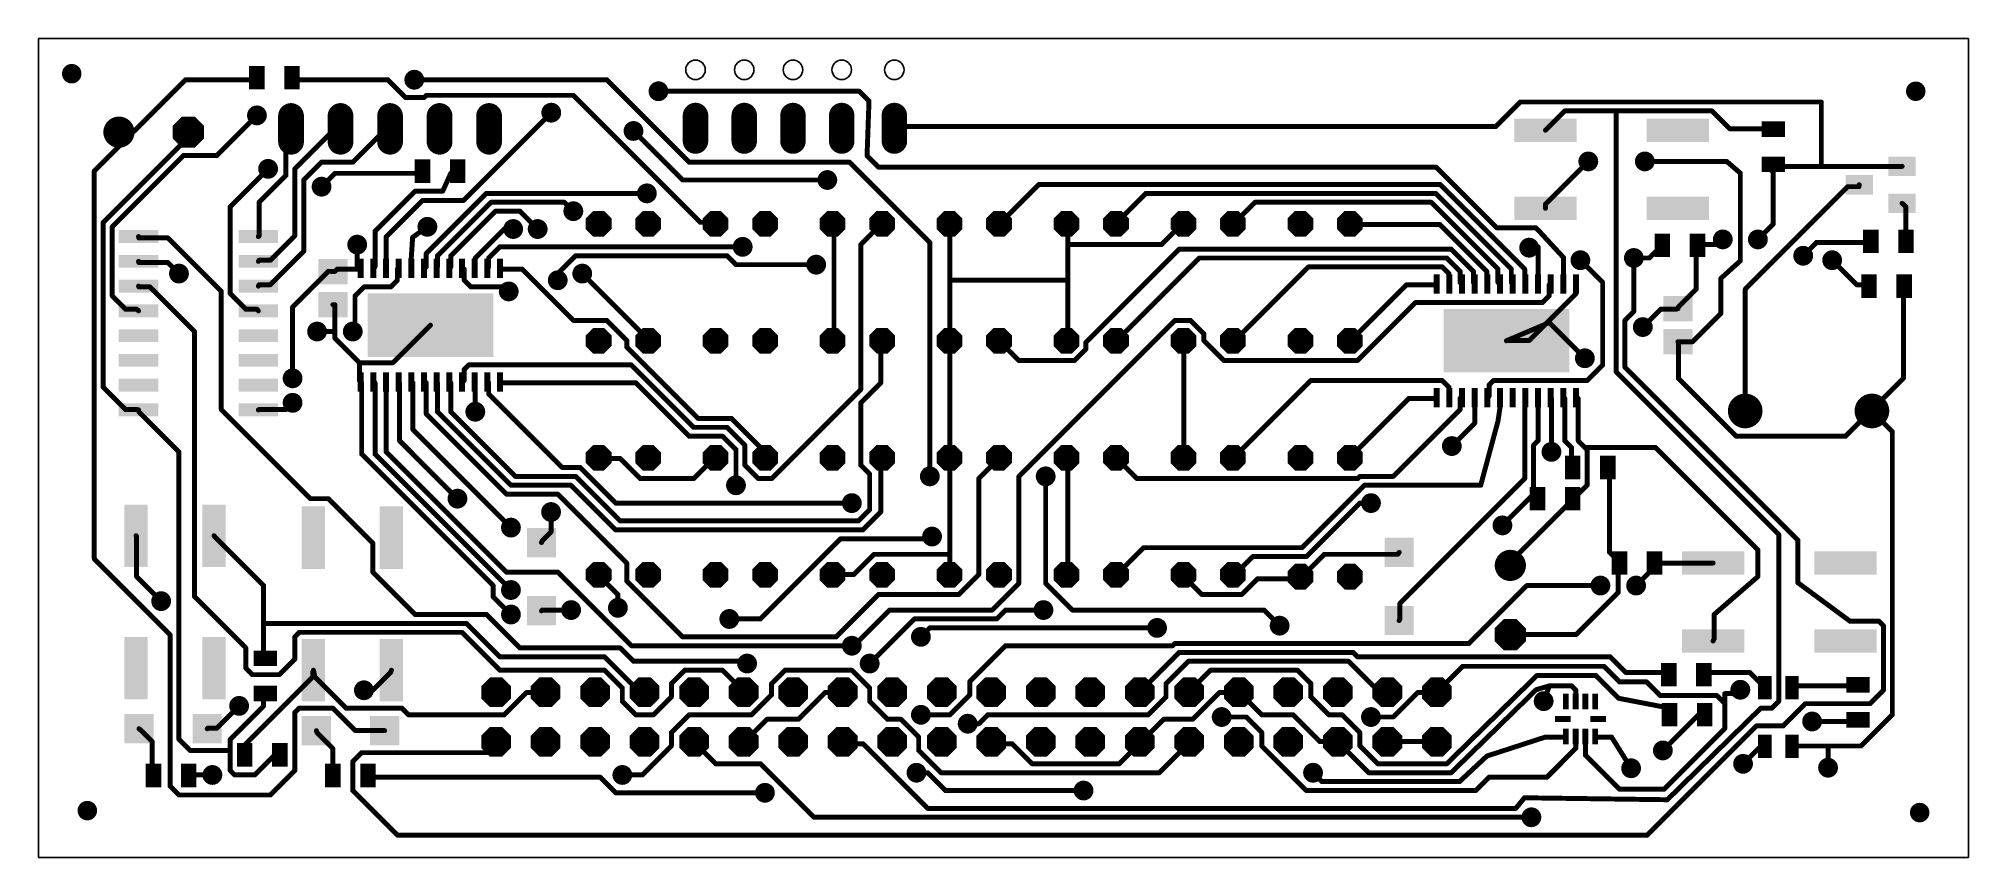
# Model space of a CAD drawing. Extents: x 0 to 99, y 0 to 42.
import ezdxf

# ---------------------------------------------------------------- set-up
doc = ezdxf.new("R2010")
doc.units = 0
for name, color, linetype in [('1', 14, 'CONTINUOUS'), ('17', 94, 'CONTINUOUS'), ('18', 94, 'CONTINUOUS'), ('20', 178, 'CONTINUOUS')]:
    doc.layers.add(name, color=color, linetype=linetype)

# ---------------------------------------------------------------- blocks, each defined once
blk = doc.blocks.new('RECT')
blk.add_solid([(-0.5, -0.5), (0.5, -0.5), (-0.5, 0.5), (0.5, 0.5)])
blk = doc.blocks.new('ROUNDP')
at = {"const_width": 0.5}
blk.add_lwpolyline([(0, -0.25, 1), (0, 0.25, 1), (0, -0.25)], format="xyb", dxfattribs=at)
blk = doc.blocks.new('OCTAGONP')
at = {"const_width": 0.5}
blk.add_lwpolyline([(-0.25, -0.1036), (-0.25, 0.1036), (-0.1036, 0.25), (0.1036, 0.25), (0.25, 0.1036), (0.25, -0.1036), (0.1036, -0.25), (-0.1036, -0.25), (-0.25, -0.1036), (-0.25, 0.1036)], dxfattribs=at)
blk = doc.blocks.new('PIE')
at = {"const_width": 0.5}
blk.add_lwpolyline([(0, -0.25, 1), (0, 0.25, 1), (0, -0.25)], format="xyb", dxfattribs=at)
blk = doc.blocks.new('LONGP100')
at = {"const_width": 1}
blk.add_lwpolyline([(-0.5, 0), (0.5, 0)], dxfattribs=at)
at = {"const_width": 0.5}
for points in [[(-0.5, 0.25, 1), (-0.5, -0.25)], [(0.5, -0.25, 1), (0.5, 0.25)]]:
    blk.add_lwpolyline(points, format="xyb", dxfattribs=at)
blk = doc.blocks.new('ROUNDV')
at = {"const_width": 0.5}
blk.add_lwpolyline([(0, -0.25, 1), (0, 0.25, 1), (0, -0.25)], format="xyb", dxfattribs=at)

msp = doc.modelspace()

# ---------------------------------------------------------------- linework, layer by layer
at = {"layer": '1', "const_width": 0.254}
for points in [[(4.9149, 37.2618), (7.5438, 39.8907)], [(7.5438, 39.8907), (11.0871, 39.8907)], [(11.0871, 39.8907), (11.2, 40)], [(13.0302, 39.8907), (13, 40)], [(17.9165, 39.8907), (13.0302, 39.8907)], [(18.8309, 38.9763), (17.9165, 39.8907)], [(29.1465, 39.8907), (19.2738, 39.8907)], [(33.3756, 35.6616), (29.1465, 39.8907)], [(19.7739, 38.9763), (18.8309, 38.9763)], [(19.8882, 39.0906), (19.7739, 38.9763)], [(27.432, 39.0906), (19.8882, 39.0906)], [(33.9471, 32.5755), (27.432, 39.0906)], [(42.1, 39.3), (31.8, 39.3)], [(42.6, 38.8), (42.1, 39.3)], [(42.5, 36), (42.6, 38.8)], [(76.0095, 38.7477), (74.7522, 37.4904)], [(89.154, 38.7477), (76.0095, 38.7477)], [(91.4541, 38.7476), (89.154, 38.7477)], [(91.4541, 35.433), (91.4541, 38.7476)], [(11.2014, 38.0619), (9.144, 36.0045)], [(21.8, 33.7), (26.3, 38.2)], [(77.3811, 37.3761), (78.2955, 38.2905)], [(78.2955, 38.2905), (80.9244, 38.2905)], [(80.9244, 38.2905), (85.8393, 38.2905)], [(80.9244, 38.2905), (80.9244, 24.9174)], [(85.8393, 38.2905), (86.7537, 37.3761)], [(4.8006, 37.1475), (2.8575, 35.2044)], [(7.8867, 37.1475), (3.3147, 32.5755)], [(4.9149, 37.2618), (4.122, 37.2)], [(4.8006, 37.1475), (4.122, 37.2)], [(8.3439, 37.1475), (7.678, 37.2)], [(8.3439, 37.1475), (7.8867, 37.1475)], [(12.6873, 37.2618), (12.95, 37.37)], [(12.6873, 37.2618), (12.6873, 34.9758)], [(15.0876, 37.2618), (13.1445, 35.3187)], [(15.0876, 37.2618), (15.49, 37.37)], [(17.7165, 37.2618), (16.1163, 35.6616)], [(17.7165, 37.2618), (18.03, 37.37)], [(30.5181, 37.2618), (33.0327, 34.7472)], [(44.0055, 37.4904), (43.9, 37.4)], [(74.7522, 37.4904), (44.0055, 37.4904)], [(77.3811, 37.3761), (77.3, 37.3)], [(86.7537, 37.3761), (88.9254, 37.3761)], [(88.9254, 37.3761), (88.99, 37.35)], [(7.4295, 36.0045), (3.7719, 32.3469)], [(9.144, 36.0045), (7.4295, 36.0045)], [(14.5161, 35.6616), (13.6017, 34.7472)], [(16.1163, 35.6616), (14.5161, 35.6616)], [(41.6052, 35.6616), (33.3756, 35.6616)], [(45.72, 31.5468), (41.6052, 35.6616)], [(43.1, 35.4), (42.5, 36)], [(77.3, 33.5), (79.5, 35.7)], [(86.6, 35.7), (82.4, 35.7)], [(87.3, 35.1), (86.6, 35.7)], [(88.9254, 35.5473), (88.99, 35.55)], [(88.9254, 35.2044), (88.9254, 35.5473)], [(89.0397, 35.433), (88.99, 35.55)], [(88.99, 35.55), (88.99, 32.49)], [(2.8575, 35.2044), (2.8575, 15.3162)], [(11.7729, 35.3187), (9.8298, 33.3756)], [(12.6873, 34.9758), (11.3157, 33.6042)], [(13.1445, 35.3187), (13.1445, 31.8897)], [(13.6017, 34.7472), (13.6017, 31.0896)], [(14.5161, 34.4043), (15.2019, 35.0901)], [(15.2019, 35.0901), (19.3167, 35.0901)], [(19.3167, 35.0901), (19.7, 35.2)], [(21.1455, 35.0901), (20.7311, 34.1757)], [(21.1455, 35.0901), (21.5, 35.2)], [(33.0327, 34.7472), (40.4622, 34.7472)], [(71.7, 35.4), (43.1, 35.4)], [(74.8, 32.3), (71.7, 35.4)], [(87.3, 30.6), (87.3, 35.1)], [(89.0397, 35.433), (91.4541, 35.433)], [(91.4541, 35.433), (95.5548, 35.433)], [(95.5548, 35.433), (95.6, 35.45)], [(11.3157, 33.6042), (11.3157, 31.8897)], [(19.3167, 34.1757), (17.2593, 32.1183)], [(17.825, 31.825), (19.7, 33.7)], [(20.7311, 34.1757), (19.3167, 34.1757)], [(19.7, 33.7), (21.8, 33.7)], [(22.9743, 34.0614), (19.8882, 30.9753)], [(23.2029, 33.6042), (20.4597, 30.861)], [(31.2039, 34.0614), (22.9743, 34.0614)], [(26.9748, 33.6042), (23.2029, 33.6042)], [(27.432, 33.147), (26.9748, 33.6042)], [(49.3776, 32.5755), (51.3207, 34.5186)], [(51.3207, 34.5186), (71.8947, 34.5186)], [(55.3212, 32.5755), (56.8071, 34.0614)], [(56.8071, 34.0614), (71.6661, 34.0614)], [(61.3791, 32.5755), (62.4078, 33.6042)], [(62.4078, 33.6042), (71.4375, 33.6042)], [(71.4375, 33.6042), (74.8665, 30.1752)], [(71.6661, 34.0614), (75.5523, 30.1752)], [(71.8947, 34.5186), (76.2381, 30.1752)], [(87.5538, 29.1465), (92.8116, 34.4043)], [(92.8116, 34.4043), (93.3831, 34.4043)], [(93.3831, 34.4043), (93.4, 34.5)], [(95.6691, 33.4899), (95.6, 33.55)], [(3.3147, 32.5755), (3.3147, 24.1173)], [(9.8298, 33.3756), (9.8298, 28.9179)], [(23.4315, 33.147), (21.1455, 30.861)], [(24.6888, 33.147), (23.4315, 33.147)], [(25.6032, 32.2326), (24.6888, 33.147)], [(34.6329, 32.5755), (33.9471, 32.5755)], [(34.6329, 32.5755), (34.73, 32.5)], [(49.3776, 32.5755), (49.27, 32.5)], [(55.3212, 32.5755), (55.27, 32.5)], [(61.3791, 32.5755), (61.27, 32.5)], [(77.3, 33.3), (77.3, 33.5)], [(95.6691, 33.4899), (95.7834, 33.3756)], [(95.7834, 33.3756), (95.7834, 31.6611)], [(3.7719, 32.3469), (3.7719, 28.8036)], [(5.1435, 31.7754), (5.1266, 31.845)], [(6.6294, 31.7754), (5.1435, 31.7754)], [(9.3726, 29.0322), (6.6294, 31.7754)], [(11.3157, 31.8897), (11.2734, 31.845)], [(13.1445, 31.8897), (11.8872, 30.6324)], [(17.2593, 32.1183), (17.2593, 30.2895)], [(17.825, 30.2178), (17.825, 31.825)], [(19.1881, 31.804), (19.0881, 30.2895)], [(19.9452, 32.3469), (19.1881, 31.804)], [(23.8887, 32.2326), (22.4028, 30.7467)], [(24.3459, 32.2326), (23.8887, 32.2326)], [(40.8051, 32.4612), (40.73, 32.5)], [(40.8051, 26.5176), (40.8051, 32.4612)], [(43.2054, 32.4612), (42.1767, 31.4325)], [(43.2054, 32.4612), (43.27, 32.5)], [(46.7487, 32.4612), (46.73, 32.5)], [(46.7487, 29.6037), (46.7487, 32.4612)], [(52.8066, 32.4612), (52.73, 32.5)], [(52.8066, 31.4325), (52.8066, 32.4612)], [(58.6359, 32.4612), (57.6072, 31.4325)], [(58.6359, 32.4612), (58.73, 32.5)], [(67.3227, 32.4612), (67.27, 32.5)], [(67.3227, 32.4612), (71.8947, 32.4612)], [(71.8947, 32.4612), (74.295, 30.0609)], [(76.8, 32.3), (74.8, 32.3)], [(77, 32.1), (76.8, 32.3)], [(78.225, 30.775), (77, 32.1)], [(86.1325, 31.4325), (86.4, 31.7)], [(88.99, 32.49), (88.2, 31.7)], [(93.9546, 31.5468), (94, 31.6)], [(95.7834, 31.6611), (95.8, 31.6)], [(5.1435, 30.5181), (5.1266, 30.575)], [(11.3157, 30.6324), (11.2734, 30.575)], [(11.8872, 30.6324), (11.3157, 30.6324)], [(13.6017, 31.0896), (11.8872, 29.3751)], [(16.3449, 31.4325), (16.3449, 30.1752)], [(19.8882, 30.9753), (19.8882, 30.2895)], [(20.4597, 30.861), (20.4597, 30.2895)], [(21.1455, 30.861), (21.1455, 30.2895)], [(22.4028, 30.7467), (22.4028, 30.2895)], [(23.6601, 31.3182), (23.0886, 30.7467)], [(23.0886, 30.7467), (23.0886, 30.2895)], [(36.1188, 31.3182), (23.6601, 31.3182)], [(27.5463, 30.861), (26.6319, 29.9466)], [(35.3187, 30.861), (27.5463, 30.861)], [(35.7759, 30.4038), (35.3187, 30.861)], [(42.1767, 31.4325), (42.1767, 24.003)], [(45.72, 19.5453), (45.72, 31.5468)], [(52.8066, 29.6037), (52.8066, 31.4325)], [(57.6072, 31.4325), (52.8066, 31.4325)], [(53.721, 26.4033), (58.5216, 31.2039)], [(55.3212, 26.5176), (59.5503, 30.7467)], [(58.5216, 31.2039), (72.4662, 31.2039)], [(59.5503, 30.7467), (72.2376, 30.7467)], [(72.2376, 30.7467), (72.9234, 30.0609)], [(72.4662, 31.2039), (73.6092, 30.0609)], [(76.4667, 31.2754), (76.9239, 31.3182)], [(76.9239, 31.3182), (76.9239, 29.4894)], [(78.225, 29.4178), (78.225, 30.775)], [(79.0956, 30.6324), (80.2386, 29.4894)], [(82.6389, 30.7467), (81.8388, 30.7467)], [(81.8388, 28.0035), (81.8388, 30.7467)], [(83.2104, 31.3182), (82.6389, 30.7467)], [(83.2104, 31.3182), (83.3, 31.4)], [(85.0392, 31.3182), (85.1, 31.4)], [(85.0392, 29.1465), (85.0392, 31.3182)], [(85.1535, 31.4325), (85.1, 31.4)], [(85.1535, 31.4325), (86.1325, 31.4325)], [(86.3, 29.7), (87.3, 30.6)], [(90.5256, 30.861), (91.2114, 31.5468)], [(91.2114, 31.5468), (93.9546, 31.5468)], [(92.0115, 30.6324), (93.2688, 29.3751)], [(6.6294, 30.5181), (5.1435, 30.5181)], [(7.2009, 29.9466), (6.6294, 30.5181)], [(14.859, 30.0609), (13.0302, 28.2321)], [(14.9733, 30.0609), (14.859, 30.0609)], [(14.9733, 30.0609), (15.1, 30.05)], [(15.2019, 30.0609), (15.1, 30.05)], [(15.2019, 30.0609), (15.3162, 30.1752)], [(15.3162, 30.1752), (16.3449, 30.1752)], [(16.3449, 30.1752), (16.4592, 30.1752)], [(16.4592, 30.1752), (16.525, 30.2178)], [(17.2593, 30.2895), (17.175, 30.2178)], [(18.0594, 29.2608), (18.4023, 29.6037)], [(18.4023, 30.1752), (18.475, 30.2178)], [(18.4023, 29.6037), (18.4023, 30.1752)], [(19.0881, 30.2895), (19.125, 30.2178)], [(19.8882, 30.2895), (19.775, 30.2178)], [(20.4597, 30.2895), (20.425, 30.2178)], [(21.1455, 30.2895), (21.075, 30.2178)], [(21.8313, 30.1752), (21.725, 30.2178)], [(21.8313, 29.6037), (21.8313, 30.1752)], [(22.1742, 29.2608), (21.8313, 29.6037)], [(22.4028, 30.2895), (22.375, 30.2178)], [(23.0886, 30.2895), (23.025, 30.2178)], [(23.7744, 30.1752), (23.675, 30.2178)], [(24.8031, 30.1752), (23.7744, 30.1752)], [(27.432, 27.5463), (24.8031, 30.1752)], [(26.6319, 29.9466), (26.6319, 29.6037)], [(31.3182, 26.5176), (27.8892, 29.9466)], [(39.8907, 30.4038), (35.7759, 30.4038)], [(46.7487, 26.6319), (46.7487, 29.6037)], [(52.8066, 29.6037), (46.7487, 29.6037)], [(52.8066, 26.5176), (52.8066, 29.6037)], [(61.3791, 26.5176), (65.151, 30.2895)], [(65.151, 30.2895), (72.009, 30.2895)], [(72.009, 30.2895), (72.3519, 29.9466)], [(72.3519, 29.9466), (72.3519, 29.4894)], [(72.9234, 30.0609), (72.9234, 29.4894)], [(73.6092, 30.0609), (73.6092, 29.4894)], [(74.295, 30.0609), (74.295, 29.4894)], [(74.8665, 30.1752), (74.8665, 29.4894)], [(75.5523, 30.1752), (75.5523, 29.4894)], [(76.2381, 30.1752), (76.2381, 29.4894)], [(86.3, 27.9), (86.3, 29.7)], [(3.7719, 28.8036), (4.4577, 28.1178)], [(5.1435, 29.2608), (5.1266, 29.305)], [(5.715, 29.2608), (5.1435, 29.2608)], [(8.001, 26.9748), (5.715, 29.2608)], [(9.3726, 22.9743), (9.3726, 29.0322)], [(9.8298, 28.9179), (10.6299, 28.1178)], [(11.3157, 29.3751), (11.2734, 29.305)], [(11.8872, 29.3751), (11.3157, 29.3751)], [(16.2306, 28.8036), (16.6878, 29.2608)], [(16.2306, 27.0891), (16.2306, 28.8036)], [(16.6878, 29.2608), (18.0594, 29.2608)], [(23.8887, 29.2608), (22.1742, 29.2608)], [(24.1173, 29.0322), (23.8887, 29.2608)], [(67.3227, 26.5176), (70.1802, 29.3751)], [(70.1802, 29.3751), (71.6661, 29.3751)], [(71.6661, 29.3751), (71.725, 29.4178)], [(72.3519, 29.4894), (72.375, 29.4178)], [(72.9234, 29.4894), (73.025, 29.4178)], [(73.6092, 29.4894), (73.675, 29.4178)], [(74.295, 29.4894), (74.325, 29.4178)], [(74.8665, 29.4894), (74.975, 29.4178)], [(75.5523, 29.4894), (75.625, 29.4178)], [(76.2381, 29.4894), (76.275, 29.4178)], [(76.4667, 26.5176), (78.867, 28.9179)], [(76.9239, 29.4894), (76.925, 29.4178)], [(77.1525, 28.4607), (77.4954, 28.8036)], [(77.4954, 29.3751), (77.575, 29.4178)], [(77.4954, 28.8036), (77.4954, 29.3751)], [(78.867, 29.3751), (78.875, 29.4178)], [(78.867, 28.9179), (78.867, 29.3751)], [(80.2386, 29.4894), (80.2386, 25.2603)], [(84.1248, 28.2321), (85.0392, 29.1465)], [(87.5538, 22.9743), (87.5538, 29.1465)], [(93.2688, 29.3751), (93.8403, 29.3751)], [(93.8403, 29.3751), (93.9, 29.3)], [(95.6691, 29.2608), (95.7, 29.3)], [(95.6691, 24.5745), (95.6691, 29.2608)], [(4.4577, 28.1178), (5.0292, 28.1178)], [(5.0292, 28.1178), (5.1266, 28.035)], [(10.6299, 28.1178), (11.2014, 28.1178)], [(11.2014, 28.1178), (11.2734, 28.035)], [(13.0302, 28.2321), (13.0302, 24.5745)], [(15.2019, 28.3464), (15.1, 28.35)], [(15.2019, 28.3464), (15.2019, 26.9748)], [(67.6656, 25.4889), (70.6374, 28.4607)], [(70.6374, 28.4607), (77.1525, 28.4607)], [(81.3816, 27.5463), (81.8388, 28.0035)], [(82.296, 27.2034), (83.2104, 28.1178)], [(83.2104, 28.1178), (84.0105, 28.1178)], [(84.0105, 28.1178), (84.1, 28.15)], [(84.1248, 28.2321), (84.1, 28.15)], [(84.85, 26.45), (86.3, 27.9)], [(8.001, 13.3731), (8.001, 26.9748)], [(14.2875, 26.9748), (15.2019, 26.9748)], [(15.2019, 26.9748), (15.2019, 26.6319)], [(15.2019, 26.6319), (16.4592, 25.3746)], [(16.1163, 26.9748), (16.2306, 27.0891)], [(20.0025, 27.2034), (18.1737, 25.3746)], [(20.0025, 27.2034), (20.1, 27.3)], [(29.1465, 27.5463), (27.432, 27.5463)], [(30.1752, 26.5176), (29.1465, 27.5463)], [(46.7487, 26.6319), (46.73, 26.5)], [(50.292, 19.5453), (58.293, 27.5463)], [(58.293, 27.5463), (59.0931, 27.5463)], [(59.0931, 27.5463), (59.7789, 26.8605)], [(59.7789, 26.8605), (59.7789, 26.5176)], [(77.4954, 27.432), (75.3, 26.5)], [(79.3242, 25.6032), (77.4954, 27.432)], [(81.3816, 25.146), (81.3816, 27.5463)], [(30.1752, 26.1747), (30.1752, 26.5176)], [(33.8328, 22.5171), (30.1752, 26.1747)], [(31.3182, 26.5176), (31.27, 26.5)], [(40.8051, 26.5176), (40.73, 26.5)], [(43.2054, 26.4033), (43.27, 26.5)], [(43.2054, 26.4033), (43.2054, 24.3459)], [(46.7487, 26.4033), (46.73, 26.5)], [(46.7487, 20.574), (46.7487, 26.4033)], [(49.3776, 26.4033), (49.27, 26.5)], [(49.3776, 26.4033), (50.292, 25.4889)], [(52.8066, 26.5176), (52.73, 26.5)], [(53.1495, 25.4889), (53.721, 26.0604)], [(53.721, 26.0604), (53.721, 26.4033)], [(55.3212, 26.5176), (55.27, 26.5)], [(58.7502, 26.4033), (58.73, 26.5)], [(58.7502, 20.574), (58.7502, 26.4033)], [(59.7789, 26.5176), (60.8076, 25.4889)], [(61.3791, 26.5176), (61.27, 26.5)], [(67.3227, 26.5176), (67.27, 26.5)], [(75.3237, 26.5176), (75.3, 26.5)], [(75.3237, 26.5176), (76.4667, 26.5176)], [(84.1248, 26.4033), (84.1, 26.45)], [(84.1, 26.45), (84.85, 26.45)], [(84.1248, 24.5745), (84.1248, 26.4033)], [(16.4592, 25.3746), (16.4592, 24.4602)], [(18.1737, 25.3746), (16.4592, 25.3746)], [(22.0599, 25.2603), (21.8313, 25.0317)], [(21.8313, 25.0317), (21.8313, 24.4602)], [(30.4038, 25.2603), (22.0599, 25.2603)], [(33.6042, 22.0599), (30.4038, 25.2603)], [(50.292, 25.4889), (53.1495, 25.4889)], [(60.8076, 25.4889), (67.6656, 25.4889)], [(80.2386, 25.2603), (79.4385, 24.4602)], [(80.9244, 24.9174), (89.2683, 16.5735)], [(90.2542, 16.2734), (81.3816, 25.146)], [(3.3147, 24.1173), (4.4577, 22.9743)], [(16.4592, 24.4602), (16.525, 24.3822)], [(16.5735, 24.3459), (16.525, 24.3822)], [(16.5735, 20.6883), (16.5735, 24.3459)], [(17.2593, 24.3459), (17.175, 24.3822)], [(17.2593, 20.6883), (17.2593, 24.3459)], [(17.8308, 24.3459), (17.825, 24.3822)], [(17.8308, 20.8026), (17.8308, 24.3459)], [(18.5166, 24.3459), (18.475, 24.3822)], [(18.5166, 21.3741), (18.5166, 24.3459)], [(19.2024, 24.3459), (19.125, 24.3822)], [(19.2024, 21.9456), (19.2024, 24.3459)], [(19.8882, 24.3459), (19.775, 24.3822)], [(19.8882, 22.7457), (19.8882, 24.3459)], [(20.4597, 24.3459), (20.425, 24.3822)], [(20.4597, 22.86), (20.4597, 24.3459)], [(21.1455, 24.3459), (21.075, 24.3822)], [(21.1455, 22.86), (21.1455, 24.3459)], [(21.8313, 24.4602), (21.725, 24.3822)], [(22.4028, 24.3459), (22.375, 24.3822)], [(22.4028, 22.86), (22.4028, 24.3459)], [(23.0886, 24.3459), (23.025, 24.3822)], [(23.0886, 23.7744), (23.0886, 24.3459)], [(26.8605, 20.0025), (23.0886, 23.7744)], [(23.7744, 24.3459), (23.675, 24.3822)], [(30.6324, 24.3459), (23.7744, 24.3459)], [(33.3756, 21.6027), (30.6324, 24.3459)], [(42.1767, 24.003), (37.6047, 19.431)], [(43.2054, 24.3459), (42.1767, 23.3172)], [(61.3791, 20.574), (65.2653, 24.4602)], [(65.2653, 24.4602), (72.009, 24.4602)], [(72.009, 24.4602), (72.3519, 24.1173)], [(72.3519, 24.1173), (72.3519, 23.6601)], [(72.3519, 23.6601), (72.375, 23.5822)], [(74.4093, 23.6601), (74.325, 23.5822)], [(74.6379, 24.4602), (74.4093, 24.2316)], [(74.4093, 24.2316), (74.4093, 23.6601)], [(79.4385, 24.4602), (74.6379, 24.4602)], [(87.0966, 21.6027), (84.1248, 24.5745)], [(94.0689, 22.9743), (95.6691, 24.5745)], [(4.4577, 22.9743), (5.0292, 22.9743)], [(5.0292, 22.9743), (5.1266, 22.955)], [(5.1435, 22.86), (5.1266, 22.955)], [(5.1435, 22.86), (7.2009, 20.8026)], [(13.9446, 18.4023), (9.3726, 22.9743)], [(11.3157, 22.9743), (11.2734, 22.955)], [(12.6873, 22.9743), (11.3157, 22.9743)], [(13.0302, 23.3172), (12.6873, 22.9743)], [(24.003, 18.6309), (19.8882, 22.7457)], [(24.2316, 19.0881), (20.4597, 22.86)], [(24.4602, 19.5453), (21.1455, 22.86)], [(42.1767, 23.3172), (42.1767, 20.1168)], [(67.3227, 20.574), (70.2945, 23.5458)], [(69.4944, 19.5453), (72.9234, 22.9743)], [(70.2945, 23.5458), (71.6661, 23.5458)], [(71.6661, 23.5458), (71.725, 23.5822)], [(72.9234, 23.5458), (73.025, 23.5822)], [(72.9234, 22.9743), (72.9234, 23.5458)], [(73.675, 23.5822), (73.675, 22.275)], [(74.8665, 22.3743), (74.9665, 23.0458)], [(74.9665, 23.0458), (74.975, 23.5822)], [(76.2381, 23.5458), (76.275, 23.5822)], [(76.2381, 19.431), (76.2381, 23.5458)], [(76.9239, 23.5458), (76.925, 23.5822)], [(76.9239, 21.3741), (76.9239, 23.5458)], [(77.6097, 23.5458), (77.575, 23.5822)], [(77.6097, 20.8026), (77.6097, 23.5458)], [(78.2955, 23.5458), (78.225, 23.5822)], [(78.2955, 21.3741), (78.2955, 23.5458)], [(78.9813, 23.5458), (78.875, 23.5822)], [(78.9813, 21.3741), (78.9813, 23.5458)], [(87.5538, 22.9743), (87.55, 22.9)], [(93.9546, 22.86), (92.6973, 21.6027)], [(93.9546, 22.86), (94.05, 22.9)], [(94.0689, 22.9743), (94.05, 22.9)], [(94.0689, 22.86), (94.05, 22.9)], [(94.0689, 22.86), (95.0976, 21.8313)], [(24.2316, 16.9164), (19.2024, 21.9456)], [(35.3187, 22.0599), (33.6042, 22.0599)], [(35.5473, 22.5171), (33.8328, 22.5171)], [(36.2331, 21.1455), (35.3187, 22.0599)], [(37.2618, 20.8026), (35.5473, 22.5171)], [(73.675, 22.275), (72.5, 21.1)], [(73.9803, 19.0881), (74.8665, 22.3743)], [(95.0976, 21.8313), (95.0976, 7.3152)], [(7.2009, 20.8026), (7.2009, 6.0579)], [(23.3172, 13.9446), (16.5735, 20.6883)], [(24.2316, 13.716), (17.2593, 20.6883)], [(24.003, 14.6304), (17.8308, 20.8026)], [(21.4884, 18.4023), (18.5166, 21.3741)], [(35.0901, 21.6027), (33.3756, 21.6027)], [(35.7759, 20.9169), (35.0901, 21.6027)], [(35.7759, 19.0881), (35.7759, 20.9169)], [(36.2331, 20.1168), (36.2331, 21.1455)], [(37.2618, 20.574), (37.2618, 20.8026)], [(76.6953, 21.1455), (76.9239, 21.3741)], [(76.6953, 18.5166), (76.6953, 21.1455)], [(78.6384, 21.0312), (78.2955, 21.3741)], [(78.6384, 20.0025), (78.6384, 21.0312)], [(79.3813, 20.9741), (78.9813, 21.3741)], [(79.4385, 21.0312), (79.3813, 20.9741)], [(79.4385, 20.9169), (79.3813, 20.9741)], [(79.4385, 21.0312), (82.9389, 21.0312)], [(79.4385, 19.0881), (79.4385, 20.9169)], [(82.9389, 21.0312), (88.1967, 15.7734)], [(92.6973, 21.6027), (87.0966, 21.6027)], [(27.7749, 20.0025), (26.8605, 20.0025)], [(29.6037, 18.1737), (27.7749, 20.0025)], [(28.8036, 20.4597), (28.73, 20.5)], [(29.8323, 20.4597), (28.8036, 20.4597)], [(30.861, 19.431), (29.8323, 20.4597)], [(34.6329, 20.4597), (33.6042, 19.431)], [(34.6329, 20.4597), (34.73, 20.5)], [(36.9189, 19.431), (36.2331, 20.1168)], [(37.2618, 20.574), (37.27, 20.5)], [(42.1767, 20.1168), (42.6339, 19.6596)], [(43.2054, 20.4597), (43.27, 20.5)], [(43.2054, 20.4597), (43.2054, 17.7165)], [(46.7487, 20.574), (46.73, 20.5)], [(46.7487, 20.4597), (46.73, 20.5)], [(46.7487, 20.4597), (46.7487, 15.5448)], [(49.2633, 20.4597), (48.2346, 19.431)], [(49.2633, 20.4597), (49.27, 20.5)], [(52.8066, 20.4597), (52.73, 20.5)], [(52.8066, 20.4597), (52.8066, 14.5161)], [(55.3212, 20.4597), (55.27, 20.5)], [(55.3212, 20.4597), (56.3499, 19.431)], [(58.7502, 20.574), (58.73, 20.5)], [(61.3791, 20.574), (61.27, 20.5)], [(67.3227, 20.574), (67.27, 20.5)], [(78.6384, 20.0025), (78.7, 20)], [(80.5815, 19.8882), (80.5, 20)], [(80.5815, 15.6591), (80.5815, 19.8882)], [(27.3177, 19.0881), (24.2316, 19.0881)], [(27.5463, 19.5453), (24.4602, 19.5453)], [(29.6037, 16.8021), (27.3177, 19.0881)], [(29.8323, 17.2593), (27.5463, 19.5453)], [(33.6042, 19.431), (30.861, 19.431)], [(37.6047, 19.431), (36.9189, 19.431)], [(42.6339, 19.6596), (42.6339, 17.8308)], [(48.2346, 19.431), (48.2346, 14.5161)], [(50.292, 14.0589), (50.292, 19.5453)], [(51.6636, 14.0589), (51.6636, 19.5453)], [(56.3499, 19.431), (67.6656, 19.431)], [(64.8081, 15.8877), (68.0085, 19.0881)], [(67.6656, 19.431), (67.7799, 19.5453)], [(67.7799, 19.5453), (69.4944, 19.5453)], [(68.0085, 19.0881), (73.9803, 19.0881)], [(69.8373, 13.0302), (76.2381, 19.431)], [(78.7527, 18.4023), (79.4385, 19.0881)], [(14.859, 18.4023), (13.9446, 18.4023)], [(17.145, 16.1163), (14.859, 18.4023)], [(26.6319, 18.6309), (24.003, 18.6309)], [(26.289, 16.6878), (26.289, 17.7165)], [(30.1752, 15.0876), (26.6319, 18.6309)], [(41.7195, 18.1737), (29.6037, 18.1737)], [(42.6339, 17.8308), (42.0624, 17.2593)], [(43.2054, 17.7165), (42.291, 16.8021)], [(65.0367, 15.4305), (67.7799, 18.1737)], [(67.7799, 18.1737), (68.3514, 18.1737)], [(75.0951, 17.0307), (76.581, 18.5166)], [(75.438, 15.0876), (78.6384, 18.288)], [(76.581, 18.5166), (76.9, 18.4)], [(76.8096, 18.4023), (76.6953, 18.5166)], [(76.8096, 18.4023), (76.9, 18.4)], [(78.6384, 18.288), (78.7, 18.4)], [(78.7527, 18.4023), (78.7, 18.4)], [(42.291, 16.8021), (29.6037, 16.8021)], [(42.0624, 17.2593), (29.8323, 17.2593)], [(5.0292, 16.4592), (5, 16.5)], [(5.0292, 14.4018), (5.0292, 16.4592)], [(9.0297, 16.4592), (9, 16.5)], [(9.0297, 16.4592), (11.5443, 13.9446)], [(17.145, 14.6304), (17.145, 16.1163)], [(25.8318, 16.2306), (25.8, 16.15)], [(25.8318, 16.2306), (26.289, 16.6878)], [(41.148, 16.3449), (37.0332, 12.2301)], [(45.72, 16.3449), (41.148, 16.3449)], [(45.8343, 16.4592), (45.72, 16.3449)], [(55.3212, 14.5161), (56.6928, 15.8877)], [(56.6928, 15.8877), (64.8081, 15.8877)], [(88.1967, 15.7734), (88.1967, 14.4018)], [(89.2683, 16.5735), (89.2683, 8.001)], [(90.2542, 14.0875), (90.2542, 16.2734)], [(2.8575, 15.3162), (6.7437, 11.43)], [(30.1752, 14.1732), (30.1752, 15.0876)], [(42.8625, 15.5448), (41.8338, 14.5161)], [(46.7487, 15.5448), (42.8625, 15.5448)], [(46.7487, 15.5448), (46.7487, 14.5161)], [(61.3791, 14.5161), (62.2935, 15.4305)], [(62.2935, 15.4305), (65.0367, 15.4305)], [(64.8081, 14.4018), (65.9511, 15.5448)], [(65.9511, 15.5448), (69.723, 15.5448)], [(69.723, 15.5448), (69.8, 15.65)], [(75.438, 15.0876), (75.5, 14.978)], [(81.0387, 15.2019), (80.5815, 15.6591)], [(81.0387, 15.2019), (81.1, 15.1)], [(81.0387, 15.0876), (81.1, 15.1)], [(81.0387, 13.6017), (81.0387, 15.0876)], [(82.9818, 14.9733), (81.9531, 13.9446)], [(82.9818, 15.0876), (82.9, 15.1)], [(82.9818, 14.9733), (82.9, 15.1)], [(85.8393, 15.0876), (82.9818, 15.0876)], [(85.8393, 15.0876), (85.9, 15.1)], [(6.2865, 13.1445), (5.0292, 14.4018)], [(11.5443, 13.9446), (11.5443, 12.0015)], [(19.3167, 12.4587), (17.145, 14.6304)], [(23.3172, 13.3731), (23.3172, 13.9446)], [(26.6319, 14.6304), (24.003, 14.6304)], [(30.4038, 10.8585), (26.6319, 14.6304)], [(28.8036, 14.4018), (28.73, 14.5)], [(28.8036, 14.4018), (29.718, 13.4874)], [(33.0327, 11.3157), (30.1752, 14.1732)], [(40.8051, 14.5161), (40.73, 14.5)], [(41.8338, 14.5161), (40.8051, 14.5161)], [(46.7487, 14.5161), (46.73, 14.5)], [(48.2346, 14.5161), (47.2059, 13.4874)], [(48.9204, 12.6873), (50.292, 14.0589)], [(53.0352, 12.6873), (51.6636, 14.0589)], [(52.8066, 14.5161), (52.73, 14.5)], [(55.3212, 14.5161), (55.27, 14.5)], [(58.7502, 14.4018), (58.73, 14.5)], [(58.7502, 14.4018), (59.6646, 13.4874)], [(61.3791, 14.5161), (61.27, 14.5)], [(61.722, 13.4874), (62.5221, 14.2875)], [(62.5221, 14.2875), (64.6938, 14.2875)], [(64.6938, 14.2875), (64.73, 14.4)], [(64.8081, 14.4018), (64.73, 14.4)], [(76.3524, 13.9446), (73.3806, 10.9728)], [(80.1243, 13.9446), (76.3524, 13.9446)], [(88.1967, 14.4018), (85.9536, 12.4587)], [(92.9259, 12.1158), (90.2542, 14.0875)], [(10.6299, 10.7442), (8.001, 13.3731)], [(24.2316, 12.4587), (23.3172, 13.3731)], [(29.718, 13.4874), (29.718, 12.8016)], [(43.0911, 13.4874), (40.9194, 11.3157)], [(47.2059, 13.4874), (43.0911, 13.4874)], [(59.6646, 13.4874), (61.722, 13.4874)], [(69.8373, 12.2301), (69.8373, 13.0302)], [(78.867, 11.43), (81.0387, 13.6017)], [(11.5443, 12.0015), (11.5443, 10.287)], [(11.5443, 12.0015), (21.9456, 12.0015)], [(22.9743, 12.4587), (19.3167, 12.4587)], [(21.9456, 12.0015), (23.6601, 10.287)], [(24.6888, 10.7442), (22.9743, 12.4587)], [(25.8318, 12.6873), (25.8, 12.65)], [(27.3177, 12.6873), (25.8318, 12.6873)], [(37.0332, 12.2301), (35.433, 12.2301)], [(41.8338, 10.8585), (43.6626, 12.6873)], [(42.6339, 9.9441), (44.9199, 12.2301)], [(43.6626, 12.6873), (48.9204, 12.6873)], [(44.9199, 12.2301), (49.149, 12.2301)], [(45.2628, 11.3157), (45.72, 11.7729)], [(45.72, 11.7729), (57.3786, 11.7729)], [(49.149, 12.2301), (49.6062, 12.6873)], [(49.6062, 12.6873), (51.5493, 12.6873)], [(62.865, 12.6873), (53.0352, 12.6873)], [(63.6651, 11.8872), (62.865, 12.6873)], [(69.8373, 12.2301), (69.8, 12.15)], [(85.9536, 12.4587), (85.9536, 11.2014)], [(94.4118, 12.1158), (92.9259, 12.1158)], [(94.6404, 11.8872), (94.4118, 12.1158)], [(94.6404, 8.5725), (94.6404, 11.8872)], [(6.7437, 11.43), (6.7437, 3.6576)], [(13.3731, 11.5443), (13.1445, 11.3157)], [(13.1445, 11.3157), (13.1445, 10.1727)], [(21.717, 11.5443), (13.3731, 11.5443)], [(23.6601, 9.6012), (21.717, 11.5443)], [(41.7195, 10.8585), (30.4038, 10.8585)], [(40.9194, 11.3157), (33.0327, 11.3157)], [(41.8338, 10.8585), (41.7195, 10.8585)], [(49.6062, 10.8585), (47.7774, 9.0297)], [(58.1787, 10.8585), (49.6062, 10.8585)], [(58.293, 10.9728), (58.1787, 10.8585)], [(73.3806, 10.9728), (58.293, 10.9728)], [(75.5523, 11.43), (75.5, 11.422)], [(75.5523, 11.43), (78.867, 11.43)], [(85.9536, 11.2014), (85.9, 11.1)], [(10.6299, 9.7155), (10.6299, 10.7442)], [(11.5443, 10.287), (11.63, 10.21)], [(13.1445, 10.1727), (12.3444, 9.3726)], [(23.6601, 10.287), (29.0322, 10.287)], [(29.8323, 10.7442), (24.6888, 10.7442)], [(29.0322, 10.287), (30.7467, 8.5725)], [(30.5181, 10.0584), (29.8323, 10.7442)], [(36.2331, 10.0584), (30.5181, 10.0584)], [(36.3474, 9.9441), (36.2331, 10.0584)], [(56.5785, 8.5725), (58.5216, 10.5156)], [(58.9788, 10.0584), (57.8358, 8.9154)], [(58.5216, 10.5156), (67.437, 10.5156)], [(67.2084, 10.0584), (58.9788, 10.0584)], [(68.6943, 8.5725), (67.2084, 10.0584)], [(67.437, 10.5156), (67.6656, 10.287)], [(67.6656, 10.287), (80.6242, 10.287)], [(73.06, 9.8), (71.73, 8.47)], [(80.3, 9.8), (73.06, 9.8)], [(81.1, 9), (80.3, 9.8)], [(80.6242, 10.287), (81.4243, 9.4869)], [(10.9728, 9.3726), (10.6299, 9.7155)], [(14.0589, 9.2583), (10.6299, 5.8293)], [(12.3444, 9.3726), (10.9728, 9.3726)], [(14.0589, 9.4869), (14.1, 9.6)], [(14.0589, 9.4869), (14.0589, 9.2583)], [(14.1732, 9.2583), (14.1, 9.6)], [(14.1732, 9.2583), (15.7734, 7.6581)], [(18.0594, 9.4869), (17.145, 8.5725)], [(18.0594, 9.4869), (18.1, 9.6)], [(29.0322, 9.6012), (23.6601, 9.6012)], [(29.9466, 8.6868), (29.0322, 9.6012)], [(33.147, 9.6012), (32.4612, 8.9154)], [(32.4612, 8.9154), (32.4612, 8.2296)], [(35.0901, 9.6012), (33.147, 9.6012)], [(36.1188, 8.5725), (35.0901, 9.6012)], [(38.2905, 9.6012), (37.6047, 8.9154)], [(37.6047, 8.9154), (37.6047, 8.3439)], [(41.7195, 9.6012), (38.2905, 9.6012)], [(42.6339, 8.6868), (41.7195, 9.6012)], [(47.7774, 9.0297), (47.7774, 8.3439)], [(57.8358, 8.9154), (57.8358, 8.2296)], [(59.0931, 8.5725), (60.1218, 9.6012)], [(60.1218, 9.6012), (64.5795, 9.6012)], [(64.5795, 9.6012), (65.2653, 8.9154)], [(65.2653, 8.9154), (65.2653, 8.2296)], [(72.2376, 4.8006), (76.8668, 9.3298)], [(76.8239, 8.6011), (77.5097, 8.8011)], [(76.8668, 9.3298), (79.8956, 9.3298)], [(77.2097, 8.0154), (77.5097, 8.8011)], [(77.5097, 8.8011), (78.6384, 8.8011)], [(78.6384, 8.8011), (78.867, 8.5725)], [(79.8956, 9.3298), (81.0673, 8.1581)], [(82.5, 9), (81.1, 9)], [(81.4243, 9.4869), (83.5533, 9.4869)], [(83.2, 8.3), (82.5, 9)], [(83.5533, 9.4869), (83.63, 9.38)], [(85.4964, 9.4869), (85.43, 9.38)], [(85.4964, 9.4869), (87.7824, 9.4869)], [(87.7824, 9.4869), (88.4682, 8.8011)], [(88.4682, 8.8011), (88.55, 8.7)], [(89.9541, 8.8011), (89.95, 8.7)], [(93.2688, 8.8011), (89.9541, 8.8011)], [(93.2688, 8.8011), (93.34, 8.85)], [(11.5443, 8.3439), (11.63, 8.41)], [(11.5443, 8.3439), (11.5443, 7.7724)], [(17.145, 8.5725), (16.6878, 8.5725)], [(23.8887, 7.3152), (25.0317, 8.4582)], [(25.0317, 8.4582), (25.9461, 8.4582)], [(25.9461, 8.4582), (26.01, 8.47)], [(29.9466, 8.001), (29.9466, 8.6868)], [(30.6324, 7.3152), (29.9466, 8.001)], [(30.7467, 8.5725), (31.0896, 8.5725)], [(31.0896, 8.5725), (31.09, 8.47)], [(32.4612, 8.2296), (31.5468, 7.3152)], [(36.1188, 8.5725), (36.17, 8.47)], [(37.6047, 8.3439), (36.576, 7.3152)], [(38.9763, 7.0866), (40.3479, 8.4582)], [(40.3479, 8.4582), (41.148, 8.4582)], [(41.148, 8.4582), (41.25, 8.47)], [(42.6339, 8.001), (42.6339, 8.6868)], [(43.5483, 7.0866), (42.6339, 8.001)], [(47.7774, 8.3439), (46.7487, 7.3152)], [(56.5785, 8.5725), (56.49, 8.47)], [(57.8358, 8.2296), (56.9214, 7.3152)], [(59.0931, 8.5725), (59.03, 8.47)], [(59.2074, 7.0866), (60.579, 8.4582)], [(60.579, 8.4582), (61.4934, 8.4582)], [(61.4934, 8.4582), (61.57, 8.47)], [(61.6077, 8.4582), (61.57, 8.47)], [(61.6077, 8.4582), (62.7507, 7.3152)], [(65.2653, 8.2296), (66.1797, 7.3152)], [(69.1515, 8.5725), (68.6943, 8.5725)], [(69.1515, 8.5725), (69.19, 8.47)], [(69.4944, 7.2009), (70.7517, 8.4582)], [(70.7517, 8.4582), (71.6661, 8.4582)], [(71.6661, 8.4582), (71.73, 8.47)], [(72.4662, 4.3434), (76.8239, 8.6011)], [(78.867, 8.001), (78.85, 8)], [(78.867, 8.5725), (78.867, 8.001)], [(81.0673, 8.1581), (83.6676, 7.6581)], [(86.1, 8.3), (83.2, 8.3)], [(86.5, 7.9), (86.1, 8.3)], [(86.5, 7.9), (86.5, 8.4)], [(86.5, 8.4), (87.1, 8.4)], [(86.5, 6.6), (86.5, 7.9)], [(87.1, 8.4), (87.3, 8.6)], [(89.2683, 8.001), (88.9254, 7.6581)], [(89.4969, 6.7437), (90.6399, 7.8867)], [(90.6399, 7.8867), (93.9546, 7.8867)], [(93.9546, 7.8867), (94.6404, 8.5725)], [(10.287, 7.7724), (9.144, 6.6294)], [(11.5443, 7.7724), (9.8298, 6.0579)], [(13.1445, 7.4295), (13.3731, 7.6581)], [(13.1445, 4.4577), (13.1445, 7.4295)], [(13.3731, 7.6581), (15.0876, 7.6581)], [(15.0876, 7.6581), (16.2306, 6.5151)], [(15.7734, 7.6581), (18.6309, 7.6581)], [(18.6309, 7.6581), (18.9738, 7.3152)], [(18.9738, 7.3152), (23.8887, 7.3152)], [(31.5468, 7.3152), (30.6324, 7.3152)], [(33.3756, 7.3152), (32.4612, 6.4008)], [(36.576, 7.3152), (33.3756, 7.3152)], [(36.2331, 5.9436), (37.3761, 7.0866)], [(37.3761, 7.0866), (38.9763, 7.0866)], [(44.2341, 7.0866), (43.5483, 7.0866)], [(45.1485, 6.1722), (44.2341, 7.0866)], [(46.7487, 7.3152), (45.2628, 7.3152)], [(48.2346, 6.858), (47.6631, 6.858)], [(48.6918, 7.3152), (48.2346, 6.858)], [(56.9214, 7.3152), (48.6918, 7.3152)], [(56.5785, 5.9436), (57.7215, 7.0866)], [(57.7215, 7.0866), (59.2074, 7.0866)], [(60.6933, 7.2009), (61.9506, 7.2009)], [(61.9506, 7.2009), (62.7507, 6.4008)], [(62.7507, 7.3152), (64.3509, 7.3152)], [(64.3509, 7.3152), (65.7225, 5.9436)], [(66.1797, 7.3152), (66.8655, 7.3152)], [(66.8655, 7.3152), (67.7799, 6.4008)], [(68.3514, 7.2009), (69.4944, 7.2009)], [(85.3821, 7.5438), (83.3247, 5.4864)], [(88.3539, 7.6581), (83.5534, 2.9576)], [(83.6676, 7.6581), (83.67, 7.32)], [(85.3821, 7.5438), (85.47, 7.32)], [(88.9254, 7.6581), (88.3539, 7.6581)], [(90.9828, 6.9723), (93.2688, 6.9723)], [(93.2688, 6.9723), (93.34, 7.05)], [(95.0976, 7.3152), (93.4974, 5.715)], [(5.2578, 6.5151), (5.15, 6.6)], [(5.2578, 6.5151), (5.8293, 5.9436)], [(5.8293, 5.9436), (5.8293, 4.2291)], [(7.2009, 6.0579), (7.7724, 5.4864)], [(8.6868, 6.6294), (8.65, 6.6)], [(9.144, 6.6294), (8.6868, 6.6294)], [(9.8298, 6.0579), (9.8298, 5.4864)], [(10.6299, 5.8293), (10.6299, 5.3721)], [(14.2875, 6.4008), (14.25, 6.5)], [(14.2875, 6.4008), (15.0876, 5.6007)], [(16.2306, 6.5151), (17.7165, 6.5151)], [(17.7165, 6.5151), (17.75, 6.5)], [(23.4315, 5.8293), (22.9743, 5.3721)], [(23.4315, 5.8293), (23.47, 5.93)], [(32.4612, 6.4008), (32.4612, 5.715)], [(33.7185, 5.8293), (33.63, 5.93)], [(33.7185, 5.8293), (34.7472, 4.8006)], [(36.2331, 5.9436), (36.17, 5.93)], [(41.2623, 5.8293), (41.25, 5.93)], [(42.291, 5.8293), (41.2623, 5.8293)], [(45.6057, 2.5146), (42.291, 5.8293)], [(45.1485, 5.4864), (45.1485, 6.1722)], [(48.9204, 5.8293), (48.87, 5.93)], [(49.9491, 5.8293), (48.9204, 5.8293)], [(50.9778, 4.8006), (49.9491, 5.8293)], [(56.4642, 5.8293), (55.4355, 4.8006)], [(56.4642, 5.8293), (56.49, 5.93)], [(56.5785, 5.9436), (56.49, 5.93)], [(58.9788, 5.8293), (57.4929, 4.3434)], [(58.9788, 5.8293), (59.03, 5.93)], [(62.7507, 6.4008), (62.7507, 5.715)], [(65.7225, 5.9436), (66.6369, 5.9436)], [(66.6369, 5.9436), (66.65, 5.93)], [(66.7512, 5.8293), (66.65, 5.93)], [(66.7512, 5.8293), (68.2371, 4.3434)], [(67.7799, 6.4008), (67.7799, 5.715)], [(69.2658, 5.9436), (69.19, 5.93)], [(71.6661, 5.9436), (69.2658, 5.9436)], [(71.6661, 5.9436), (71.73, 5.93)], [(74.3, 5.2), (77.3, 6.1722)], [(77.3, 6.1722), (78.2955, 6.1722)], [(78.2955, 6.1722), (78.35, 6.2)], [(78.867, 6.1722), (78.85, 6.2)], [(78.867, 5.6007), (78.867, 6.1722)], [(79.35, 6.2), (79.35, 5.25)], [(79.8957, 6.1722), (79.85, 6.2)], [(80.6957, 6.1721), (79.8957, 6.1722)], [(81.6956, 4.572), (80.6957, 6.1721)], [(82.5246, 1.143), (88.1253, 6.7437)], [(83.4, 3.5), (86.5, 6.6)], [(88.1253, 6.7437), (89.4969, 6.7437)], [(7.7724, 5.4864), (9.8298, 5.4864)], [(9.8298, 5.4864), (9.8298, 4.4577)], [(10.6299, 5.3721), (10.57, 5.26)], [(11.0871, 4.2291), (12.1158, 5.2578)], [(12.1158, 5.2578), (12.3444, 5.2578)], [(12.3444, 5.2578), (12.37, 5.26)], [(15.0876, 5.6007), (15.0876, 4.2291)], [(16.5735, 5.3721), (16.1163, 4.9149)], [(16.1163, 4.9149), (16.1163, 3.429)], [(22.9743, 5.3721), (16.5735, 5.3721)], [(32.4612, 5.715), (30.9753, 4.2291)], [(46.2915, 4.3434), (45.1485, 5.4864)], [(62.7507, 5.715), (65.0367, 3.429)], [(67.7799, 5.715), (68.6943, 4.8006)], [(72.8948, 3.8862), (74.3, 5.2)], [(77.3811, 4.1148), (78.867, 5.6007)], [(79.35, 5.25), (81.1, 3.5)], [(87.4395, 4.8006), (88.2396, 5.6007)], [(88.2396, 5.6007), (88.4682, 5.6007)], [(88.4682, 5.6007), (88.55, 5.7)], [(89.9541, 5.715), (89.95, 5.7)], [(89.9541, 5.715), (91.8, 5.715)], [(93.4974, 5.715), (91.8, 5.715)], [(91.8, 5.715), (91.8, 4.6)], [(5.8293, 4.2291), (5.9, 4.2)], [(7.7724, 4.2291), (7.7, 4.2)], [(8.9154, 4.2291), (7.7724, 4.2291)], [(9.8298, 4.4577), (10.0584, 4.2291)], [(10.0584, 4.2291), (11.0871, 4.2291)], [(11.8872, 3.2004), (13.1445, 4.4577)], [(15.0876, 4.2291), (15.1, 4.2)], [(16.9164, 4.1148), (16.9, 4.2)], [(28.8036, 4.1148), (16.9164, 4.1148)], [(29.6037, 3.3147), (28.8036, 4.1148)], [(30.9753, 4.2291), (29.9466, 4.2291)], [(34.7472, 4.8006), (37.0332, 4.8006)], [(37.0332, 4.8006), (39.7764, 2.0574)], [(45.6057, 4.3434), (45.0342, 4.3434)], [(46.5201, 3.429), (45.6057, 4.3434)], [(57.4929, 4.3434), (46.2915, 4.3434)], [(55.4355, 4.8006), (50.9778, 4.8006)], [(65.3796, 4.3434), (65.8368, 3.8862)], [(65.8368, 3.8862), (72.8948, 3.8862)], [(68.2371, 4.3434), (72.4662, 4.3434)], [(68.6943, 4.8006), (72.2376, 4.8006)], [(73.7234, 3.429), (74.4092, 4.1148)], [(74.4092, 4.1148), (77.3811, 4.1148)], [(6.7437, 3.6576), (7.2009, 3.2004)], [(7.2009, 3.2004), (11.8872, 3.2004)], [(16.1163, 3.429), (18.4023, 1.143)], [(37.2618, 3.3147), (29.6037, 3.3147)], [(53.6067, 3.429), (46.5201, 3.429)], [(65.0367, 3.429), (73.7234, 3.429)], [(76.2239, 3.0576), (75.7809, 2.5146)], [(83.5534, 2.9576), (76.2239, 3.0576)], [(81.1, 3.5), (83.4, 3.5)], [(39.7764, 2.0574), (76.581, 2.0574)], [(75.7809, 2.5146), (45.6057, 2.5146)], [(18.4023, 1.143), (82.5246, 1.143)]]:
    msp.add_lwpolyline(points, dxfattribs=at)
at = {"layer": '1', "const_width": 0.127}
for points in [[(7.5438, 39.9542, 1), (7.5438, 39.8272)], [(7.5887, 39.8458, 1), (7.4989, 39.9356)], [(11.0429, 39.9363, 1), (11.1313, 39.8451)], [(11.0871, 39.8272, 1), (11.0871, 39.9542)], [(11.2442, 39.9544, 1), (11.1558, 40.0456)], [(13.0612, 40.0169, 1), (12.9388, 39.9831)], [(13.0302, 39.9542, 1), (13.0302, 39.8272)], [(12.969, 39.8738, 1), (13.0914, 39.9076)], [(17.9614, 39.9356, 1), (17.8716, 39.8458)], [(17.9165, 39.8272, 1), (17.9165, 39.9542)], [(19.2738, 39.9542, 1), (19.2738, 39.8272)], [(29.1914, 39.9356, 1), (29.1016, 39.8458)], [(29.1465, 39.8272, 1), (29.1465, 39.9542)], [(18.8309, 39.0398, 1), (18.8309, 38.9128)], [(18.786, 38.9314, 1), (18.8758, 39.0212)], [(19.729, 39.0212, 1), (19.8188, 38.9314)], [(19.7739, 38.9128, 1), (19.7739, 39.0398)], [(19.8882, 39.1541, 1), (19.8882, 39.0271)], [(19.9331, 39.0457, 1), (19.8433, 39.1355)], [(27.4769, 39.1355, 1), (27.3871, 39.0457)], [(27.432, 39.0271, 1), (27.432, 39.1541)], [(31.8, 39.3635, 1), (31.8, 39.2365)], [(42.1449, 39.3449, 1), (42.0551, 39.2551)], [(42.1, 39.2365, 1), (42.1, 39.3635)], [(42.6635, 38.7977, 1), (42.5365, 38.8023)], [(42.5551, 38.7551, 1), (42.6449, 38.8449)], [(76.0095, 38.8112, 1), (76.0095, 38.6842)], [(76.0544, 38.7028, 1), (75.9646, 38.7926)], [(89.154, 38.8112, 1), (89.154, 38.6842)], [(89.154, 38.6842, 1), (89.154, 38.8112)], [(91.5176, 38.7476, 1), (91.3906, 38.7476)], [(91.4541, 38.6841, 1), (91.4541, 38.8111)], [(11.2463, 38.017, 1), (11.1565, 38.1068)], [(26.3449, 38.1551, 1), (26.2551, 38.2449)], [(78.2955, 38.354, 1), (78.2955, 38.227)], [(78.3404, 38.2456, 1), (78.2506, 38.3354)], [(80.9244, 38.354, 1), (80.9244, 38.227)], [(80.9879, 38.2905, 1), (80.8609, 38.2905)], [(80.9244, 38.227, 1), (80.9244, 38.354)], [(85.8842, 38.3354, 1), (85.7944, 38.2456)], [(85.8393, 38.227, 1), (85.8393, 38.354)], [(4.1269, 37.2633, 1), (4.1171, 37.1367)], [(4.1171, 37.2633, 1), (4.1269, 37.1367)], [(4.8455, 37.1026, 1), (4.7557, 37.1924)], [(4.7957, 37.0842, 1), (4.8055, 37.2108)], [(4.87, 37.3067, 1), (4.9598, 37.2169)], [(4.9198, 37.1985, 1), (4.91, 37.3251)], [(7.683, 37.2633, 1), (7.673, 37.1367)], [(7.8867, 37.211, 1), (7.8867, 37.084)], [(7.9316, 37.1026, 1), (7.8418, 37.1924)], [(8.3389, 37.0842, 1), (8.3489, 37.2108)], [(8.3439, 37.084, 1), (8.3439, 37.211)], [(12.7508, 37.2618, 1), (12.6238, 37.2618)], [(12.6631, 37.3205, 1), (12.7115, 37.2031)], [(12.9742, 37.3113, 1), (12.9258, 37.4287)], [(15.0711, 37.3231, 1), (15.1041, 37.2005)], [(15.1325, 37.2169, 1), (15.0427, 37.3067)], [(15.5065, 37.3087, 1), (15.4735, 37.4313)], [(17.6958, 37.3218, 1), (17.7372, 37.2018)], [(17.7614, 37.2169, 1), (17.6716, 37.3067)], [(18.0507, 37.31, 1), (18.0093, 37.43)], [(30.563, 37.3067, 1), (30.4732, 37.2169)], [(43.8587, 37.4482, 1), (43.9413, 37.3518)], [(44.0055, 37.5539, 1), (44.0055, 37.4269)], [(44.0468, 37.4422, 1), (43.9642, 37.5386)], [(74.7073, 37.5353, 1), (74.7971, 37.4455)], [(74.7522, 37.4269, 1), (74.7522, 37.5539)], [(77.2565, 37.3463, 1), (77.3435, 37.2537)], [(77.3362, 37.421, 1), (77.426, 37.3312)], [(77.4246, 37.3298, 1), (77.3376, 37.4224)], [(86.7537, 37.4396, 1), (86.7537, 37.3126)], [(86.7088, 37.3312, 1), (86.7986, 37.421)], [(88.9492, 37.435, 1), (88.9016, 37.3172)], [(88.9254, 37.3126, 1), (88.9254, 37.4396)], [(88.9662, 37.2911, 1), (89.0138, 37.4089)], [(7.4295, 36.068, 1), (7.4295, 35.941)], [(7.4744, 35.9596, 1), (7.3846, 36.0494)], [(9.0991, 36.0494, 1), (9.1889, 35.9596)], [(9.144, 35.941, 1), (9.144, 36.068)], [(14.5161, 35.7251, 1), (14.5161, 35.5981)], [(14.561, 35.6167, 1), (14.4712, 35.7065)], [(16.0714, 35.7065, 1), (16.1612, 35.6167)], [(16.1163, 35.5981, 1), (16.1163, 35.7251)], [(33.3756, 35.7251, 1), (33.3756, 35.5981)], [(33.3307, 35.6167, 1), (33.4205, 35.7065)], [(41.6501, 35.7065, 1), (41.5603, 35.6167)], [(41.6052, 35.5981, 1), (41.6052, 35.7251)], [(42.5449, 36.0449, 1), (42.4551, 35.9551)], [(42.4365, 36.0023, 1), (42.5635, 35.9977)], [(79.5449, 35.6551, 1), (79.4551, 35.7449)], [(82.4, 35.7635, 1), (82.4, 35.6365)], [(86.6413, 35.7482, 1), (86.5587, 35.6518)], [(86.6, 35.6365, 1), (86.6, 35.7635)], [(88.9889, 35.5473, 1), (88.8619, 35.5473)], [(88.9227, 35.6107, 1), (88.9281, 35.4839)], [(89.0535, 35.55, 1), (88.9265, 35.55)], [(89.0484, 35.5748, 1), (88.9316, 35.5252)], [(88.9927, 35.4866, 1), (88.9873, 35.6134)], [(2.921, 35.2044, 1), (2.794, 35.2044)], [(2.8126, 35.2493, 1), (2.9024, 35.1595)], [(11.8178, 35.2738, 1), (11.728, 35.3636)], [(12.6238, 34.9758, 1), (12.7508, 34.9758)], [(12.7322, 34.9309, 1), (12.6424, 35.0207)], [(13.208, 35.3187, 1), (13.081, 35.3187)], [(13.0996, 35.3636, 1), (13.1894, 35.2738)], [(13.6652, 34.7472, 1), (13.5382, 34.7472)], [(13.5568, 34.7921, 1), (13.6466, 34.7023)], [(15.2019, 35.1536, 1), (15.2019, 35.0266)], [(15.2468, 35.0452, 1), (15.157, 35.135)], [(19.2992, 35.1511, 1), (19.3342, 35.0291)], [(19.3167, 35.0266, 1), (19.3167, 35.1536)], [(19.7175, 35.139, 1), (19.6825, 35.261)], [(21.1267, 35.1508, 1), (21.1643, 35.0294)], [(21.2033, 35.0639, 1), (21.0877, 35.1163)], [(21.5188, 35.1393, 1), (21.4812, 35.2607)], [(33.0327, 34.8107, 1), (33.0327, 34.6837)], [(32.9878, 34.7023, 1), (33.0776, 34.7921)], [(40.4622, 34.6837, 1), (40.4622, 34.8107)], [(43.1, 35.4635, 1), (43.1, 35.3365)], [(43.0551, 35.3551, 1), (43.1449, 35.4449)], [(71.7449, 35.4449, 1), (71.6551, 35.3551)], [(71.7, 35.3365, 1), (71.7, 35.4635)], [(87.3635, 35.1, 1), (87.2365, 35.1)], [(87.2587, 35.0518, 1), (87.3413, 35.1482)], [(88.8619, 35.2044, 1), (88.9889, 35.2044)], [(89.0397, 35.4965, 1), (89.0397, 35.3695)], [(88.9813, 35.4082, 1), (89.0981, 35.4578)], [(91.4541, 35.4965, 1), (91.4541, 35.3695)], [(91.3906, 35.433, 1), (91.5176, 35.433)], [(91.4541, 35.3695, 1), (91.4541, 35.4965)], [(95.5324, 35.4924, 1), (95.5772, 35.3736)], [(95.5548, 35.3695, 1), (95.5548, 35.4965)], [(95.6224, 35.3906, 1), (95.5776, 35.5094)], [(11.3792, 33.6042, 1), (11.2522, 33.6042)], [(11.2708, 33.6491, 1), (11.3606, 33.5593)], [(14.4712, 34.4492, 1), (14.561, 34.3594)], [(19.3167, 34.2392, 1), (19.3167, 34.1122)], [(19.3616, 34.1308, 1), (19.2718, 34.2206)], [(19.7, 33.7635, 1), (19.7, 33.6365)], [(19.7449, 33.6551, 1), (19.6551, 33.7449)], [(20.6733, 34.2019, 1), (20.7889, 34.1495)], [(20.7311, 34.1122, 1), (20.7311, 34.2392)], [(21.7551, 33.7449, 1), (21.8449, 33.6551)], [(21.8, 33.6365, 1), (21.8, 33.7635)], [(22.9743, 34.1249, 1), (22.9743, 33.9979)], [(23.0192, 34.0165, 1), (22.9294, 34.1063)], [(23.2029, 33.6677, 1), (23.2029, 33.5407)], [(23.2478, 33.5593, 1), (23.158, 33.6491)], [(27.0197, 33.6491, 1), (26.9299, 33.5593)], [(26.9748, 33.5407, 1), (26.9748, 33.6677)], [(31.2039, 33.9979, 1), (31.2039, 34.1249)], [(51.3207, 34.5821, 1), (51.3207, 34.4551)], [(51.3656, 34.4737, 1), (51.2758, 34.5635)], [(56.8071, 34.1249, 1), (56.8071, 33.9979)], [(56.852, 34.0165, 1), (56.7622, 34.1063)], [(62.4078, 33.6677, 1), (62.4078, 33.5407)], [(62.4527, 33.5593, 1), (62.3629, 33.6491)], [(71.4824, 33.6491, 1), (71.3926, 33.5593)], [(71.4375, 33.5407, 1), (71.4375, 33.6677)], [(71.711, 34.1063, 1), (71.6212, 34.0165)], [(71.6661, 33.9979, 1), (71.6661, 34.1249)], [(71.9396, 34.5635, 1), (71.8498, 34.4737)], [(71.8947, 34.4551, 1), (71.8947, 34.5821)], [(92.8116, 34.4678, 1), (92.8116, 34.3408)], [(92.8565, 34.3594, 1), (92.7667, 34.4492)], [(93.3206, 34.4153, 1), (93.4456, 34.3933)], [(93.4625, 34.489, 1), (93.3375, 34.511)], [(93.3831, 34.3408, 1), (93.3831, 34.4678)], [(95.6417, 33.5979, 1), (95.5583, 33.5021)], [(3.3782, 32.5755, 1), (3.2512, 32.5755)], [(3.2698, 32.6204, 1), (3.3596, 32.5306)], [(9.8933, 33.3756, 1), (9.7663, 33.3756)], [(9.7849, 33.4205, 1), (9.8747, 33.3307)], [(23.4315, 33.2105, 1), (23.4315, 33.0835)], [(23.4764, 33.1021, 1), (23.3866, 33.1919)], [(24.7337, 33.1919, 1), (24.6439, 33.1021)], [(24.6888, 33.0835, 1), (24.6888, 33.2105)], [(27.3871, 33.1021, 1), (27.4769, 33.1919)], [(33.9471, 32.639, 1), (33.9471, 32.512)], [(33.9022, 32.5306, 1), (33.992, 32.6204)], [(34.6719, 32.6256, 1), (34.5939, 32.5254)], [(34.6329, 32.512, 1), (34.6329, 32.639)], [(49.3327, 32.6204, 1), (49.4225, 32.5306)], [(49.4141, 32.5235, 1), (49.3411, 32.6275)], [(55.2763, 32.6204, 1), (55.3661, 32.5306)], [(55.3738, 32.5399, 1), (55.2686, 32.6111)], [(61.3342, 32.6204, 1), (61.424, 32.5306)], [(61.4152, 32.5233, 1), (61.343, 32.6277)], [(77.3635, 33.5, 1), (77.2365, 33.5)], [(77.2551, 33.5449, 1), (77.3449, 33.4551)], [(77.2365, 33.3, 1), (77.3635, 33.3)], [(95.714, 33.5348, 1), (95.6242, 33.445)], [(95.6274, 33.442, 1), (95.7108, 33.5378)], [(95.8469, 33.3756, 1), (95.7199, 33.3756)], [(95.7385, 33.3307, 1), (95.8283, 33.4205)], [(3.8354, 32.3469, 1), (3.7084, 32.3469)], [(3.727, 32.3918, 1), (3.8168, 32.302)], [(5.1883, 31.86, 1), (5.0649, 31.83)], [(5.1435, 31.8389, 1), (5.1435, 31.7119)], [(5.0818, 31.7604, 1), (5.2052, 31.7904)], [(6.6743, 31.8203, 1), (6.5845, 31.7305)], [(6.6294, 31.7119, 1), (6.6294, 31.8389)], [(11.2273, 31.8886, 1), (11.3195, 31.8014)], [(11.2522, 31.8897, 1), (11.3792, 31.8897)], [(11.3618, 31.8461, 1), (11.2696, 31.9333)], [(13.081, 31.8897, 1), (13.208, 31.8897)], [(13.1894, 31.8448, 1), (13.0996, 31.9346)], [(17.3228, 32.1183, 1), (17.1958, 32.1183)], [(17.2144, 32.1632, 1), (17.3042, 32.0734)], [(17.8885, 31.825, 1), (17.7615, 31.825)], [(17.7801, 31.8699, 1), (17.8699, 31.7801)], [(19.1511, 31.8556, 1), (19.2251, 31.7524)], [(19.2515, 31.7998, 1), (19.1247, 31.8082)], [(19.9822, 32.2953, 1), (19.9082, 32.3985)], [(23.8887, 32.2961, 1), (23.8887, 32.1691)], [(23.9336, 32.1877, 1), (23.8438, 32.2775)], [(24.3459, 32.1691, 1), (24.3459, 32.2961)], [(25.5583, 32.1877, 1), (25.6481, 32.2775)], [(34.691, 32.4499, 1), (34.769, 32.5501)], [(40.7591, 32.5564, 1), (40.7009, 32.4436)], [(40.8686, 32.4612, 1), (40.7416, 32.4612)], [(40.776, 32.4048, 1), (40.8342, 32.5176)], [(43.1727, 32.5156, 1), (43.2381, 32.4068)], [(43.2503, 32.4163, 1), (43.1605, 32.5061)], [(43.3027, 32.4456, 1), (43.2373, 32.5544)], [(46.7872, 32.5276, 1), (46.6728, 32.4724)], [(46.8122, 32.4612, 1), (46.6852, 32.4612)], [(46.6915, 32.4336, 1), (46.8059, 32.4888)], [(49.2335, 32.552, 1), (49.3065, 32.448)], [(52.7587, 32.5566, 1), (52.7013, 32.4434)], [(52.8701, 32.4612, 1), (52.7431, 32.4612)], [(52.7779, 32.4046, 1), (52.8353, 32.5178)], [(55.2174, 32.5356, 1), (55.3226, 32.4644)], [(58.6117, 32.5199, 1), (58.6601, 32.4025)], [(58.6808, 32.4163, 1), (58.591, 32.5061)], [(58.7542, 32.4413, 1), (58.7058, 32.5587)], [(61.2339, 32.5522, 1), (61.3061, 32.4478)], [(67.3076, 32.5511, 1), (67.2324, 32.4489)], [(67.3227, 32.5247, 1), (67.3227, 32.3977)], [(67.2851, 32.4101, 1), (67.3603, 32.5123)], [(71.9396, 32.5061, 1), (71.8498, 32.4163)], [(71.8947, 32.3977, 1), (71.8947, 32.5247)], [(74.8, 32.3635, 1), (74.8, 32.2365)], [(74.7551, 32.2551, 1), (74.8449, 32.3449)], [(76.8449, 32.3449, 1), (76.7551, 32.2551)], [(76.8, 32.2365, 1), (76.8, 32.3635)], [(77.0466, 32.1431, 1), (76.9534, 32.0569)], [(76.9551, 32.0551, 1), (77.0449, 32.1449)], [(86.4449, 31.6551, 1), (86.3551, 31.7449)], [(88.1551, 31.7449, 1), (88.2449, 31.6551)], [(88.9265, 32.49, 1), (89.0535, 32.49)], [(89.0349, 32.4451, 1), (88.9451, 32.5349)], [(94.0483, 31.5588, 1), (93.9517, 31.6412)], [(95.8447, 31.6777, 1), (95.7221, 31.6445)], [(95.7199, 31.6611, 1), (95.8469, 31.6611)], [(95.7387, 31.5834, 1), (95.8613, 31.6166)], [(5.1875, 30.5931, 1), (5.0657, 30.5569)], [(11.3157, 30.6959, 1), (11.3157, 30.5689)], [(11.3668, 30.5947, 1), (11.2646, 30.6701)], [(11.8423, 30.6773, 1), (11.9321, 30.5875)], [(11.8872, 30.5689, 1), (11.8872, 30.6959)], [(13.5382, 31.0896, 1), (13.6652, 31.0896)], [(13.6466, 31.0447, 1), (13.5568, 31.1345)], [(16.4084, 31.4325, 1), (16.2814, 31.4325)], [(19.9517, 30.9753, 1), (19.8247, 30.9753)], [(19.8433, 31.0202, 1), (19.9331, 30.9304)], [(20.5232, 30.861, 1), (20.3962, 30.861)], [(20.4148, 30.9059, 1), (20.5046, 30.8161)], [(21.209, 30.861, 1), (21.082, 30.861)], [(21.1006, 30.9059, 1), (21.1904, 30.8161)], [(22.4663, 30.7467, 1), (22.3393, 30.7467)], [(22.3579, 30.7916, 1), (22.4477, 30.7018)], [(23.1521, 30.7467, 1), (23.0251, 30.7467)], [(23.0437, 30.7916, 1), (23.1335, 30.7018)], [(23.6601, 31.3817, 1), (23.6601, 31.2547)], [(23.705, 31.2733, 1), (23.6152, 31.3631)], [(27.5463, 30.9245, 1), (27.5463, 30.7975)], [(27.5912, 30.8161, 1), (27.5014, 30.9059)], [(35.3636, 30.9059, 1), (35.2738, 30.8161)], [(35.3187, 30.7975, 1), (35.3187, 30.9245)], [(36.1188, 31.2547, 1), (36.1188, 31.3817)], [(42.2402, 31.4325, 1), (42.1132, 31.4325)], [(42.1318, 31.4774, 1), (42.2216, 31.3876)], [(45.7835, 31.5468, 1), (45.6565, 31.5468)], [(45.6751, 31.5019, 1), (45.7649, 31.5917)], [(52.8701, 31.4325, 1), (52.7431, 31.4325)], [(52.8066, 31.496, 1), (52.8066, 31.369)], [(52.7431, 31.4325, 1), (52.8701, 31.4325)], [(57.5623, 31.4774, 1), (57.6521, 31.3876)], [(57.6072, 31.369, 1), (57.6072, 31.496)], [(58.5216, 31.2674, 1), (58.5216, 31.1404)], [(58.5665, 31.159, 1), (58.4767, 31.2488)], [(59.5503, 30.8102, 1), (59.5503, 30.6832)], [(59.5952, 30.7018, 1), (59.5054, 30.7916)], [(72.2825, 30.7916, 1), (72.1927, 30.7018)], [(72.2376, 30.6832, 1), (72.2376, 30.8102)], [(72.5111, 31.2488, 1), (72.4213, 31.159)], [(72.4662, 31.1404, 1), (72.4662, 31.2674)], [(76.4608, 31.3386, 1), (76.4726, 31.2122)], [(76.9874, 31.3182, 1), (76.8604, 31.3182)], [(76.9298, 31.255, 1), (76.918, 31.3814)], [(78.2885, 30.775, 1), (78.1615, 30.775)], [(78.1784, 30.7319, 1), (78.2716, 30.8181)], [(79.1405, 30.6773, 1), (79.0507, 30.5875)], [(81.8388, 30.8102, 1), (81.8388, 30.6832)], [(81.9023, 30.7467, 1), (81.7753, 30.7467)], [(82.594, 30.7916, 1), (82.6838, 30.7018)], [(82.6389, 30.6832, 1), (82.6389, 30.8102)], [(83.1676, 31.3651, 1), (83.2532, 31.2713)], [(83.2553, 31.2733, 1), (83.1655, 31.3631)], [(83.3428, 31.3531, 1), (83.2572, 31.4469)], [(85.1027, 31.3182, 1), (84.9757, 31.3182)], [(84.9882, 31.3561, 1), (85.0902, 31.2803)], [(85.067, 31.4543, 1), (85.133, 31.3457)], [(85.151, 31.3621, 1), (85.049, 31.4379)], [(85.1535, 31.496, 1), (85.1535, 31.369)], [(85.1865, 31.3782, 1), (85.1205, 31.4868)], [(86.0876, 31.4774, 1), (86.1774, 31.3876)], [(86.1325, 31.369, 1), (86.1325, 31.496)], [(87.3425, 30.5528, 1), (87.2575, 30.6472)], [(90.4807, 30.9059, 1), (90.5705, 30.8161)], [(91.2114, 31.6103, 1), (91.2114, 31.4833)], [(91.2563, 31.5019, 1), (91.1665, 31.5917)], [(92.0564, 30.6773, 1), (91.9666, 30.5875)], [(93.9063, 31.588, 1), (94.0029, 31.5056)], [(93.9546, 31.4833, 1), (93.9546, 31.6103)], [(5.1435, 30.5816, 1), (5.1435, 30.4546)], [(5.0826, 30.5, 1), (5.2044, 30.5362)], [(6.6743, 30.563, 1), (6.5845, 30.4732)], [(6.6294, 30.4546, 1), (6.6294, 30.5816)], [(7.156, 29.9017, 1), (7.2458, 29.9915)], [(11.2223, 30.6127, 1), (11.3245, 30.5373)], [(14.859, 30.1244, 1), (14.859, 29.9974)], [(14.9039, 30.016, 1), (14.8141, 30.1058)], [(14.9787, 30.1242, 1), (14.9679, 29.9976)], [(14.9733, 29.9974, 1), (14.9733, 30.1244)], [(15.0932, 30.1131, 1), (15.1068, 29.9869)], [(15.0946, 29.9867, 1), (15.1054, 30.1133)], [(15.157, 30.1058, 1), (15.2468, 30.016)], [(15.2087, 29.9978, 1), (15.1951, 30.124)], [(15.3162, 30.2387, 1), (15.3162, 30.1117)], [(15.3611, 30.1303, 1), (15.2713, 30.2201)], [(16.3449, 30.2387, 1), (16.3449, 30.1117)], [(16.2814, 30.1752, 1), (16.4084, 30.1752)], [(16.3449, 30.1117, 1), (16.3449, 30.2387)], [(16.4247, 30.2285, 1), (16.4937, 30.1219)], [(16.4592, 30.1117, 1), (16.4592, 30.2387)], [(16.5595, 30.1645, 1), (16.4905, 30.2711)], [(17.1339, 30.2662, 1), (17.2161, 30.1694)], [(17.1958, 30.2895, 1), (17.3228, 30.2895)], [(17.3004, 30.2411, 1), (17.2182, 30.3379)], [(17.7615, 30.2178, 1), (17.8885, 30.2178)], [(18.4658, 30.1752, 1), (18.3388, 30.1752)], [(18.3702, 30.23, 1), (18.4344, 30.1204)], [(18.4472, 29.5588, 1), (18.3574, 29.6486)], [(18.5071, 30.163, 1), (18.4429, 30.2726)], [(19.1446, 30.3186, 1), (19.0316, 30.2604)], [(19.0247, 30.2937, 1), (19.1515, 30.2853)], [(19.0685, 30.1887, 1), (19.1815, 30.2469)], [(19.741, 30.2714, 1), (19.809, 30.1642)], [(19.8247, 30.2895, 1), (19.9517, 30.2895)], [(19.9222, 30.2359, 1), (19.8542, 30.3431)], [(20.3678, 30.2455, 1), (20.4822, 30.1901)], [(20.3962, 30.2895, 1), (20.5232, 30.2895)], [(20.5169, 30.2618, 1), (20.4025, 30.3172)], [(21.0297, 30.2623, 1), (21.1203, 30.1733)], [(21.082, 30.2895, 1), (21.209, 30.2895)], [(21.1908, 30.245, 1), (21.1002, 30.334)], [(21.7486, 30.2767, 1), (21.7014, 30.1589)], [(21.8948, 30.1752, 1), (21.7678, 30.1752)], [(21.8762, 29.6486, 1), (21.7864, 29.5588)], [(21.8077, 30.1163, 1), (21.8549, 30.2341)], [(22.3158, 30.2408, 1), (22.4342, 30.1948)], [(22.3393, 30.2895, 1), (22.4663, 30.2895)], [(22.462, 30.2665, 1), (22.3436, 30.3125)], [(22.9775, 30.2599, 1), (23.0725, 30.1757)], [(23.0251, 30.2895, 1), (23.1521, 30.2895)], [(23.1361, 30.2474, 1), (23.0411, 30.3316)], [(23.7, 30.2762, 1), (23.65, 30.1594)], [(23.7744, 30.2387, 1), (23.7744, 30.1117)], [(23.7494, 30.1168, 1), (23.7994, 30.2336)], [(24.848, 30.2201, 1), (24.7582, 30.1303)], [(24.8031, 30.1117, 1), (24.8031, 30.2387)], [(26.6954, 29.9466, 1), (26.5684, 29.9466)], [(26.587, 29.9915, 1), (26.6768, 29.9017)], [(27.9341, 29.9915, 1), (27.8443, 29.9017)], [(35.7759, 30.4673, 1), (35.7759, 30.3403)], [(35.731, 30.3589, 1), (35.8208, 30.4487)], [(39.8907, 30.3403, 1), (39.8907, 30.4673)], [(46.8122, 29.6037, 1), (46.6852, 29.6037)], [(46.7487, 29.6672, 1), (46.7487, 29.5402)], [(52.8701, 29.6037, 1), (52.7431, 29.6037)], [(52.8066, 29.5402, 1), (52.8066, 29.6672)], [(65.151, 30.353, 1), (65.151, 30.226)], [(65.1959, 30.2446, 1), (65.1061, 30.3344)], [(72.0539, 30.3344, 1), (71.9641, 30.2446)], [(72.009, 30.226, 1), (72.009, 30.353)], [(72.4154, 29.9466, 1), (72.2884, 29.9466)], [(72.307, 29.9017, 1), (72.3968, 29.9915)], [(72.9869, 30.0609, 1), (72.8599, 30.0609)], [(72.8785, 30.016, 1), (72.9683, 30.1058)], [(73.6727, 30.0609, 1), (73.5457, 30.0609)], [(73.5643, 30.016, 1), (73.6541, 30.1058)], [(74.3585, 30.0609, 1), (74.2315, 30.0609)], [(74.2501, 30.016, 1), (74.3399, 30.1058)], [(74.93, 30.1752, 1), (74.803, 30.1752)], [(74.8216, 30.1303, 1), (74.9114, 30.2201)], [(75.6158, 30.1752, 1), (75.4888, 30.1752)], [(75.5074, 30.1303, 1), (75.5972, 30.2201)], [(76.3016, 30.1752, 1), (76.1746, 30.1752)], [(76.1932, 30.1303, 1), (76.283, 30.2201)], [(86.3635, 29.7, 1), (86.2365, 29.7)], [(86.2575, 29.7472, 1), (86.3425, 29.6528)], [(87.2365, 30.6, 1), (87.3635, 30.6)], [(3.8168, 28.8485, 1), (3.727, 28.7587)], [(3.7084, 28.8036, 1), (3.8354, 28.8036)], [(5.1859, 29.3277, 1), (5.0673, 29.2823)], [(5.1435, 29.3243, 1), (5.1435, 29.1973)], [(5.0842, 29.2381, 1), (5.2028, 29.2835)], [(5.7599, 29.3057, 1), (5.6701, 29.2159)], [(5.715, 29.1973, 1), (5.715, 29.3243)], [(9.4361, 29.0322, 1), (9.3091, 29.0322)], [(9.3277, 28.9873, 1), (9.4175, 29.0771)], [(9.8747, 28.9628, 1), (9.7849, 28.873)], [(9.7663, 28.9179, 1), (9.8933, 28.9179)], [(11.219, 29.3378, 1), (11.3278, 29.2722)], [(11.3157, 29.4386, 1), (11.3157, 29.3116)], [(11.3701, 29.3423, 1), (11.2613, 29.4079)], [(11.8423, 29.42, 1), (11.9321, 29.3302)], [(11.8872, 29.3116, 1), (11.8872, 29.4386)], [(16.2941, 28.8036, 1), (16.1671, 28.8036)], [(16.1857, 28.8485, 1), (16.2755, 28.7587)], [(16.6878, 29.3243, 1), (16.6878, 29.1973)], [(16.7327, 29.2159, 1), (16.6429, 29.3057)], [(18.0145, 29.3057, 1), (18.1043, 29.2159)], [(18.0594, 29.1973, 1), (18.0594, 29.3243)], [(18.3388, 29.6037, 1), (18.4658, 29.6037)], [(21.7678, 29.6037, 1), (21.8948, 29.6037)], [(22.1742, 29.3243, 1), (22.1742, 29.1973)], [(22.1293, 29.2159, 1), (22.2191, 29.3057)], [(23.9336, 29.3057, 1), (23.8438, 29.2159)], [(23.8887, 29.1973, 1), (23.8887, 29.3243)], [(24.0724, 28.9873, 1), (24.1622, 29.0771)], [(26.5684, 29.6037, 1), (26.6954, 29.6037)], [(46.6852, 29.6037, 1), (46.8122, 29.6037)], [(52.7431, 29.6037, 1), (52.8701, 29.6037)], [(70.1802, 29.4386, 1), (70.1802, 29.3116)], [(70.2251, 29.3302, 1), (70.1353, 29.42)], [(71.6288, 29.4265, 1), (71.7034, 29.3237)], [(71.6661, 29.3116, 1), (71.6661, 29.4386)], [(71.7623, 29.3664, 1), (71.6877, 29.4692)], [(72.4123, 29.5089, 1), (72.2915, 29.4699)], [(72.2884, 29.4894, 1), (72.4154, 29.4894)], [(72.3146, 29.3983, 1), (72.4354, 29.4373)], [(72.96, 29.5413, 1), (72.8868, 29.4375)], [(72.8599, 29.4894, 1), (72.9869, 29.4894)], [(72.9884, 29.3659, 1), (73.0616, 29.4697)], [(73.656, 29.5324, 1), (73.5624, 29.4464)], [(73.5457, 29.4894, 1), (73.6727, 29.4894)], [(73.6282, 29.3748, 1), (73.7218, 29.4608)], [(74.3536, 29.5139, 1), (74.2364, 29.4649)], [(74.2315, 29.4894, 1), (74.3585, 29.4894)], [(74.2664, 29.3933, 1), (74.3836, 29.4423)], [(74.9015, 29.5424, 1), (74.8315, 29.4364)], [(74.803, 29.4894, 1), (74.93, 29.4894)], [(74.94, 29.3648, 1), (75.01, 29.4708)], [(75.5969, 29.5346, 1), (75.5077, 29.4442)], [(75.4888, 29.4894, 1), (75.6158, 29.4894)], [(75.5804, 29.3726, 1), (75.6696, 29.463)], [(76.2945, 29.5185, 1), (76.1817, 29.4603)], [(76.1746, 29.4894, 1), (76.3016, 29.4894)], [(76.2186, 29.3887, 1), (76.3314, 29.4469)], [(76.9874, 29.4904, 1), (76.8604, 29.4884)], [(76.8604, 29.4894, 1), (76.9874, 29.4894)], [(76.8615, 29.4168, 1), (76.9885, 29.4188)], [(77.5589, 29.3751, 1), (77.4319, 29.3751)], [(77.4654, 29.4311, 1), (77.5254, 29.3191)], [(77.4319, 28.8036, 1), (77.5589, 28.8036)], [(77.5403, 28.7587, 1), (77.4505, 28.8485)], [(77.605, 29.3618, 1), (77.545, 29.4738)], [(78.1615, 29.4178, 1), (78.2885, 29.4178)], [(78.9305, 29.3751, 1), (78.8035, 29.3751)], [(78.8046, 29.3868, 1), (78.9294, 29.3634)], [(78.8035, 28.9179, 1), (78.9305, 28.9179)], [(78.9374, 29.4061, 1), (78.8126, 29.4295)], [(78.9119, 28.873, 1), (78.8221, 28.9628)], [(80.3021, 29.4894, 1), (80.1751, 29.4894)], [(80.1937, 29.4445, 1), (80.2835, 29.5343)], [(84.9757, 29.1465, 1), (85.1027, 29.1465)], [(85.0841, 29.1016, 1), (84.9943, 29.1914)], [(87.6173, 29.1465, 1), (87.4903, 29.1465)], [(87.5089, 29.1914, 1), (87.5987, 29.1016)], [(93.2688, 29.4386, 1), (93.2688, 29.3116)], [(93.2239, 29.3302, 1), (93.3137, 29.42)], [(93.89, 29.4146, 1), (93.7906, 29.3356)], [(93.8403, 29.3116, 1), (93.8403, 29.4386)], [(93.8503, 29.2605, 1), (93.9497, 29.3395)], [(95.7326, 29.2608, 1), (95.6056, 29.2608)], [(95.6192, 29.3001, 1), (95.719, 29.2215)], [(95.7499, 29.2607, 1), (95.6501, 29.3393)], [(4.4577, 28.1813, 1), (4.4577, 28.0543)], [(4.4128, 28.0729, 1), (4.5026, 28.1627)], [(5.0703, 28.1662, 1), (4.9881, 28.0694)], [(5.0292, 28.0543, 1), (5.0292, 28.1813)], [(5.0855, 27.9866, 1), (5.1677, 28.0834)], [(10.6299, 28.1813, 1), (10.6299, 28.0543)], [(10.585, 28.0729, 1), (10.6748, 28.1627)], [(11.2493, 28.1595, 1), (11.1535, 28.0761)], [(11.2014, 28.0543, 1), (11.2014, 28.1813)], [(11.2255, 27.9933, 1), (11.3213, 28.0767)], [(13.0937, 28.2321, 1), (12.9667, 28.2321)], [(12.9853, 28.277, 1), (13.0751, 28.1872)], [(15.1022, 28.4135, 1), (15.0978, 28.2865)], [(15.2654, 28.3464, 1), (15.1384, 28.3464)], [(15.1997, 28.2829, 1), (15.2041, 28.4099)], [(70.6374, 28.5242, 1), (70.6374, 28.3972)], [(70.6823, 28.4158, 1), (70.5925, 28.5056)], [(77.1076, 28.5056, 1), (77.1974, 28.4158)], [(77.1525, 28.3972, 1), (77.1525, 28.5242)], [(81.7753, 28.0035, 1), (81.9023, 28.0035)], [(81.8837, 27.9586, 1), (81.7939, 28.0484)], [(83.2104, 28.1813, 1), (83.2104, 28.0543)], [(83.2553, 28.0729, 1), (83.1655, 28.1627)], [(83.989, 28.1776, 1), (84.032, 28.058)], [(84.0105, 28.0543, 1), (84.0105, 28.1813)], [(84.0392, 28.1684, 1), (84.1608, 28.1316)], [(84.0799, 28.277, 1), (84.1697, 28.1872)], [(84.1856, 28.2137, 1), (84.064, 28.2505)], [(84.1215, 28.0902, 1), (84.0785, 28.2098)], [(86.2365, 27.9, 1), (86.3635, 27.9)], [(86.3449, 27.8551, 1), (86.2551, 27.9449)], [(8.0645, 26.9748, 1), (7.9375, 26.9748)], [(7.9561, 26.9299, 1), (8.0459, 27.0197)], [(14.2875, 27.0383, 1), (14.2875, 26.9113)], [(15.2654, 26.9748, 1), (15.1384, 26.9748)], [(15.1384, 26.9748, 1), (15.2654, 26.9748)], [(15.2468, 26.6768, 1), (15.157, 26.587)], [(15.2019, 26.9113, 1), (15.2019, 27.0383)], [(16.0714, 27.0197, 1), (16.1612, 26.9299)], [(16.1671, 27.0891, 1), (16.2941, 27.0891)], [(16.2755, 27.0442, 1), (16.1857, 27.134)], [(19.9578, 27.2485, 1), (20.0472, 27.1583)], [(20.0474, 27.1585, 1), (19.9576, 27.2483)], [(20.1447, 27.2549, 1), (20.0553, 27.3451)], [(27.432, 27.6098, 1), (27.432, 27.4828)], [(27.3871, 27.5014, 1), (27.4769, 27.5912)], [(29.1914, 27.5912, 1), (29.1016, 27.5014)], [(29.1465, 27.4828, 1), (29.1465, 27.6098)], [(46.8116, 26.623, 1), (46.6858, 26.6408)], [(58.293, 27.6098, 1), (58.293, 27.4828)], [(58.3379, 27.5014, 1), (58.2481, 27.5912)], [(59.138, 27.5912, 1), (59.0482, 27.5014)], [(59.0931, 27.4828, 1), (59.0931, 27.6098)], [(59.8424, 26.8605, 1), (59.7154, 26.8605)], [(59.734, 26.8156, 1), (59.8238, 26.9054)], [(77.5403, 27.4769, 1), (77.4505, 27.3871)], [(77.5202, 27.3735, 1), (77.4706, 27.4905)], [(81.4451, 27.5463, 1), (81.3181, 27.5463)], [(81.3367, 27.5912, 1), (81.4265, 27.5014)], [(82.2511, 27.2483, 1), (82.3409, 27.1585)], [(15.1384, 26.6319, 1), (15.2654, 26.6319)], [(30.2387, 26.5176, 1), (30.1117, 26.5176)], [(30.2201, 26.2196, 1), (30.1303, 26.1298)], [(30.1117, 26.1747, 1), (30.2387, 26.1747)], [(30.1303, 26.4727, 1), (30.2201, 26.5625)], [(31.2482, 26.5596, 1), (31.2918, 26.4404)], [(31.2733, 26.4727, 1), (31.3631, 26.5625)], [(31.34, 26.458, 1), (31.2964, 26.5772)], [(40.7155, 26.5618, 1), (40.7445, 26.4382)], [(40.7416, 26.5176, 1), (40.8686, 26.5176)], [(40.8196, 26.4558, 1), (40.7906, 26.5794)], [(43.2689, 26.4033, 1), (43.1419, 26.4033)], [(43.1526, 26.4386, 1), (43.2582, 26.368)], [(43.3228, 26.4647, 1), (43.2172, 26.5353)], [(46.7923, 26.5121, 1), (46.6677, 26.4879)], [(46.6671, 26.5089, 1), (46.7929, 26.4911)], [(46.6852, 26.6319, 1), (46.8122, 26.6319)], [(46.8122, 26.4033, 1), (46.6852, 26.4033)], [(46.6864, 26.3912, 1), (46.811, 26.4154)], [(49.3124, 26.5472, 1), (49.2276, 26.4528)], [(49.4225, 26.4482, 1), (49.3327, 26.3584)], [(49.3352, 26.3561, 1), (49.42, 26.4505)], [(52.7158, 26.5619, 1), (52.7442, 26.4381)], [(52.7431, 26.5176, 1), (52.8701, 26.5176)], [(52.8208, 26.4557, 1), (52.7924, 26.5795)], [(53.7845, 26.4033, 1), (53.6575, 26.4033)], [(53.6761, 26.4482, 1), (53.7659, 26.3584)], [(53.6575, 26.0604, 1), (53.7845, 26.0604)], [(53.7659, 26.0155, 1), (53.6761, 26.1053)], [(55.2494, 26.5601, 1), (55.2906, 26.4399)], [(55.2763, 26.5625, 1), (55.3661, 26.4727)], [(55.3418, 26.4575, 1), (55.3006, 26.5777)], [(58.7922, 26.513, 1), (58.6678, 26.487)], [(58.8137, 26.4033, 1), (58.6867, 26.4033)], [(58.688, 26.3903, 1), (58.8124, 26.4163)], [(59.8238, 26.5625, 1), (59.734, 26.4727)], [(59.7154, 26.5176, 1), (59.8424, 26.5176)], [(61.2599, 26.5627, 1), (61.2801, 26.4373)], [(61.3342, 26.5625, 1), (61.424, 26.4727)], [(61.3892, 26.4549, 1), (61.369, 26.5803)], [(67.2499, 26.5602, 1), (67.2901, 26.4398)], [(67.2778, 26.5625, 1), (67.3676, 26.4727)], [(67.3428, 26.4574, 1), (67.3026, 26.5778)], [(75.2752, 26.5585, 1), (75.3248, 26.4415)], [(75.2621, 26.551, 1), (75.3379, 26.449)], [(75.3237, 26.5811, 1), (75.3237, 26.4541)], [(75.3616, 26.4666, 1), (75.2858, 26.5686)], [(76.4218, 26.5625, 1), (76.5116, 26.4727)], [(76.4667, 26.4541, 1), (76.4667, 26.5811)], [(84.1561, 26.4798, 1), (84.0439, 26.4202)], [(84.1, 26.5135, 1), (84.1, 26.3865)], [(84.1883, 26.4033, 1), (84.0613, 26.4033)], [(84.0687, 26.3735, 1), (84.1809, 26.4331)], [(84.8051, 26.4949, 1), (84.8949, 26.4051)], [(84.85, 26.3865, 1), (84.85, 26.5135)], [(16.5227, 25.3746, 1), (16.3957, 25.3746)], [(16.4592, 25.4381, 1), (16.4592, 25.3111)], [(16.4143, 25.3297, 1), (16.5041, 25.4195)], [(18.1288, 25.4195, 1), (18.2186, 25.3297)], [(18.1737, 25.3111, 1), (18.1737, 25.4381)], [(21.8948, 25.0317, 1), (21.7678, 25.0317)], [(21.7864, 25.0766, 1), (21.8762, 24.9868)], [(22.0599, 25.3238, 1), (22.0599, 25.1968)], [(22.1048, 25.2154, 1), (22.015, 25.3052)], [(30.4487, 25.3052, 1), (30.3589, 25.2154)], [(30.4038, 25.1968, 1), (30.4038, 25.3238)], [(50.292, 25.5524, 1), (50.292, 25.4254)], [(50.2471, 25.444, 1), (50.3369, 25.5338)], [(53.1046, 25.5338, 1), (53.1944, 25.444)], [(53.1495, 25.4254, 1), (53.1495, 25.5524)], [(60.8076, 25.5524, 1), (60.8076, 25.4254)], [(60.7627, 25.444, 1), (60.8525, 25.5338)], [(67.6207, 25.5338, 1), (67.7105, 25.444)], [(67.6656, 25.4254, 1), (67.6656, 25.5524)], [(79.2793, 25.5583, 1), (79.3691, 25.6481)], [(80.1751, 25.2603, 1), (80.3021, 25.2603)], [(80.2835, 25.2154, 1), (80.1937, 25.3052)], [(80.9693, 24.9623, 1), (80.8795, 24.8725)], [(80.8609, 24.9174, 1), (80.9879, 24.9174)], [(81.4265, 25.1909, 1), (81.3367, 25.1011)], [(81.3181, 25.146, 1), (81.4451, 25.146)], [(3.3596, 24.1622, 1), (3.2698, 24.0724)], [(3.2512, 24.1173, 1), (3.3782, 24.1173)], [(12.9667, 24.5745, 1), (13.0937, 24.5745)], [(16.3957, 24.4602, 1), (16.5227, 24.4602)], [(16.5077, 24.5011, 1), (16.4107, 24.4193)], [(16.563, 24.433, 1), (16.487, 24.3314)], [(16.4765, 24.3413, 1), (16.5735, 24.4231)], [(16.637, 24.3459, 1), (16.51, 24.3459)], [(16.5355, 24.2951, 1), (16.6115, 24.3967)], [(17.2001, 24.4405, 1), (17.1499, 24.3239)], [(17.3228, 24.3459, 1), (17.1958, 24.3459)], [(17.2342, 24.2876, 1), (17.2844, 24.4042)], [(17.8877, 24.3922, 1), (17.7623, 24.3722)], [(17.8943, 24.3459, 1), (17.7673, 24.3459)], [(17.7681, 24.3359, 1), (17.8935, 24.3559)], [(18.5167, 24.43, 1), (18.4333, 24.3344)], [(18.5801, 24.3459, 1), (18.4531, 24.3459)], [(18.4749, 24.2981, 1), (18.5583, 24.3937)], [(19.152, 24.4397, 1), (19.098, 24.3247)], [(19.2659, 24.3459, 1), (19.1389, 24.3459)], [(19.1754, 24.2884, 1), (19.2294, 24.4034)], [(19.7944, 24.4427, 1), (19.7556, 24.3217)], [(19.9517, 24.3459, 1), (19.8247, 24.3459)], [(19.8688, 24.2854, 1), (19.9076, 24.4064)], [(20.4709, 24.4261, 1), (20.3791, 24.3383)], [(20.5232, 24.3459, 1), (20.3962, 24.3459)], [(20.4138, 24.302, 1), (20.5056, 24.3898)], [(21.1041, 24.4387, 1), (21.0459, 24.3257)], [(21.209, 24.3459, 1), (21.082, 24.3459)], [(21.1164, 24.2894, 1), (21.1746, 24.4024)], [(21.6874, 24.4334, 1), (21.7626, 24.331)], [(21.7678, 24.4602, 1), (21.8948, 24.4602)], [(21.8689, 24.409, 1), (21.7937, 24.5114)], [(22.4254, 24.4208, 1), (22.3246, 24.3436)], [(22.4663, 24.3459, 1), (22.3393, 24.3459)], [(22.3524, 24.3073, 1), (22.4532, 24.3845)], [(23.0565, 24.4373, 1), (22.9935, 24.3271)], [(23.1521, 24.3459, 1), (23.0251, 24.3459)], [(23.1335, 23.8193, 1), (23.0437, 23.7295)], [(23.0251, 23.7744, 1), (23.1521, 23.7744)], [(23.0571, 24.2908, 1), (23.1201, 24.401)], [(23.6968, 24.4418, 1), (23.6532, 24.3226)], [(23.7744, 24.4094, 1), (23.7744, 24.2824)], [(23.7526, 24.2863, 1), (23.7962, 24.4055)], [(30.6773, 24.3908, 1), (30.5875, 24.301)], [(30.6324, 24.2824, 1), (30.6324, 24.4094)], [(42.1132, 24.003, 1), (42.2402, 24.003)], [(42.2216, 23.9581, 1), (42.1318, 24.0479)], [(43.1419, 24.3459, 1), (43.2689, 24.3459)], [(43.2503, 24.301, 1), (43.1605, 24.3908)], [(65.2653, 24.5237, 1), (65.2653, 24.3967)], [(65.3102, 24.4153, 1), (65.2204, 24.5051)], [(72.0539, 24.5051, 1), (71.9641, 24.4153)], [(72.009, 24.3967, 1), (72.009, 24.5237)], [(72.4154, 24.1173, 1), (72.2884, 24.1173)], [(72.4128, 23.6782, 1), (72.291, 23.642)], [(72.307, 24.0724, 1), (72.3968, 24.1622)], [(74.4728, 24.2316, 1), (74.3458, 24.2316)], [(74.3644, 24.2765, 1), (74.4542, 24.1867)], [(74.4524, 23.6135, 1), (74.3662, 23.7067)], [(74.6379, 24.5237, 1), (74.6379, 24.3967)], [(74.6828, 24.4153, 1), (74.593, 24.5051)], [(79.3936, 24.5051, 1), (79.4834, 24.4153)], [(79.4385, 24.3967, 1), (79.4385, 24.5237)], [(84.1697, 24.6194, 1), (84.0799, 24.5296)], [(84.0613, 24.5745, 1), (84.1883, 24.5745)], [(95.6056, 24.5745, 1), (95.7326, 24.5745)], [(95.714, 24.5296, 1), (95.6242, 24.6194)], [(4.4577, 23.0378, 1), (4.4577, 22.9108)], [(4.4128, 22.9294, 1), (4.5026, 23.0192)], [(5.0415, 23.0366, 1), (5.0169, 22.912)], [(5.0292, 22.9108, 1), (5.0292, 23.0378)], [(5.1891, 22.9661, 1), (5.0641, 22.9439)], [(5.1884, 22.9049, 1), (5.0986, 22.8151)], [(5.081, 22.8489, 1), (5.206, 22.8711)], [(5.1143, 22.8927, 1), (5.1389, 23.0173)], [(9.4175, 23.0192, 1), (9.3277, 22.9294)], [(9.3091, 22.9743, 1), (9.4361, 22.9743)], [(11.247, 23.0128, 1), (11.2998, 22.8972)], [(11.3157, 23.0378, 1), (11.3157, 22.9108)], [(11.3421, 22.9165, 1), (11.2893, 23.0321)], [(12.6424, 23.0192, 1), (12.7322, 22.9294)], [(12.6873, 22.9108, 1), (12.6873, 23.0378)], [(13.0751, 23.2723, 1), (12.9853, 23.3621)], [(19.9331, 22.7906, 1), (19.8433, 22.7008)], [(19.8247, 22.7457, 1), (19.9517, 22.7457)], [(20.5046, 22.9049, 1), (20.4148, 22.8151)], [(20.3962, 22.86, 1), (20.5232, 22.86)], [(21.1904, 22.9049, 1), (21.1006, 22.8151)], [(21.082, 22.86, 1), (21.209, 22.86)], [(22.3393, 22.86, 1), (22.4663, 22.86)], [(42.2402, 23.3172, 1), (42.1132, 23.3172)], [(42.1318, 23.3621, 1), (42.2216, 23.2723)], [(70.2945, 23.6093, 1), (70.2945, 23.4823)], [(70.3394, 23.5009, 1), (70.2496, 23.5907)], [(71.6327, 23.5998, 1), (71.6995, 23.4918)], [(71.6661, 23.4823, 1), (71.6661, 23.6093)], [(71.7584, 23.5282, 1), (71.6916, 23.6362)], [(72.2884, 23.6601, 1), (72.4154, 23.6601)], [(72.3141, 23.5641, 1), (72.4359, 23.6003)], [(72.9869, 23.5458, 1), (72.8599, 23.5458)], [(72.902, 23.6056, 1), (72.9448, 23.486)], [(72.8599, 22.9743, 1), (72.9869, 22.9743)], [(72.9683, 22.9294, 1), (72.8785, 23.0192)], [(73.0464, 23.5224, 1), (73.0036, 23.642)], [(73.7385, 23.5822, 1), (73.6115, 23.5822)], [(74.2819, 23.6288, 1), (74.3681, 23.5356)], [(74.3458, 23.6601, 1), (74.4728, 23.6601)], [(74.903, 23.0468, 1), (75.03, 23.0448)], [(75.0293, 23.0364, 1), (74.9037, 23.0552)], [(75.0385, 23.5812, 1), (74.9115, 23.5832)], [(76.3016, 23.5458, 1), (76.1746, 23.5458)], [(76.1935, 23.591, 1), (76.2827, 23.5006)], [(76.3196, 23.537, 1), (76.2304, 23.6274)], [(76.9874, 23.5458, 1), (76.8604, 23.5458)], [(76.8604, 23.5477, 1), (76.9874, 23.5439)], [(76.9885, 23.5803, 1), (76.8615, 23.5841)], [(77.621, 23.626, 1), (77.529, 23.5384)], [(77.6732, 23.5458, 1), (77.5462, 23.5458)], [(77.5637, 23.502, 1), (77.6557, 23.5896)], [(78.2541, 23.6386, 1), (78.1959, 23.5258)], [(78.359, 23.5458, 1), (78.232, 23.5458)], [(78.2664, 23.4894, 1), (78.3246, 23.6022)], [(78.8956, 23.6423, 1), (78.8544, 23.5221)], [(79.0448, 23.5458, 1), (78.9178, 23.5458)], [(78.9607, 23.4857, 1), (79.0019, 23.6059)], [(87.4866, 22.9032, 1), (87.6134, 22.8968)], [(87.4903, 22.9743, 1), (87.6173, 22.9743)], [(87.6172, 22.9711, 1), (87.4904, 22.9775)], [(93.93, 22.9186, 1), (93.9792, 22.8014)], [(93.9995, 22.8151, 1), (93.9097, 22.9049)], [(94.1074, 22.9271, 1), (93.9926, 22.8729)], [(93.9885, 22.9157, 1), (94.1115, 22.8843)], [(94.024, 23.0192, 1), (94.1138, 22.9294)], [(94.1138, 22.9049, 1), (94.024, 22.8151)], [(94.1304, 22.9586, 1), (94.0074, 22.99)], [(94.0115, 22.8329, 1), (94.1263, 22.8871)], [(94.0746, 22.8414, 1), (94.0254, 22.9586)], [(19.2473, 21.9905, 1), (19.1575, 21.9007)], [(19.1389, 21.9456, 1), (19.2659, 21.9456)], [(33.6042, 22.1234, 1), (33.6042, 21.9964)], [(33.5593, 22.015, 1), (33.6491, 22.1048)], [(33.8328, 22.5806, 1), (33.8328, 22.4536)], [(33.7879, 22.4722, 1), (33.8777, 22.562)], [(35.3636, 22.1048, 1), (35.2738, 22.015)], [(35.3187, 21.9964, 1), (35.3187, 22.1234)], [(35.5922, 22.562, 1), (35.5024, 22.4722)], [(35.5473, 22.4536, 1), (35.5473, 22.5806)], [(73.6115, 22.275, 1), (73.7385, 22.275)], [(73.7199, 22.2301, 1), (73.6301, 22.3199)], [(74.8037, 22.3837, 1), (74.9293, 22.3649)], [(74.9278, 22.3578, 1), (74.8052, 22.3908)], [(95.1611, 21.8313, 1), (95.0341, 21.8313)], [(95.0527, 21.7864, 1), (95.1425, 21.8762)], [(7.2644, 20.8026, 1), (7.1374, 20.8026)], [(7.156, 20.7577, 1), (7.2458, 20.8475)], [(16.6184, 20.7332, 1), (16.5286, 20.6434)], [(17.3042, 20.7332, 1), (17.2144, 20.6434)], [(17.8757, 20.8475, 1), (17.7859, 20.7577)], [(17.7673, 20.8026, 1), (17.8943, 20.8026)], [(18.5615, 21.419, 1), (18.4717, 21.3292)], [(18.4531, 21.3741, 1), (18.5801, 21.3741)], [(33.3756, 21.6662, 1), (33.3756, 21.5392)], [(33.3307, 21.5578, 1), (33.4205, 21.6476)], [(35.135, 21.6476, 1), (35.0452, 21.5578)], [(35.0901, 21.5392, 1), (35.0901, 21.6662)], [(35.8394, 20.9169, 1), (35.7124, 20.9169)], [(35.731, 20.872, 1), (35.8208, 20.9618)], [(36.2966, 21.1455, 1), (36.1696, 21.1455)], [(36.1882, 21.1006, 1), (36.278, 21.1904)], [(37.3253, 20.8026, 1), (37.1983, 20.8026)], [(37.2169, 20.7577, 1), (37.3067, 20.8475)], [(72.4551, 21.1449, 1), (72.5449, 21.0551)], [(76.7588, 21.1455, 1), (76.6318, 21.1455)], [(76.6504, 21.1904, 1), (76.7402, 21.1006)], [(76.8604, 21.3741, 1), (76.9874, 21.3741)], [(76.9688, 21.3292, 1), (76.879, 21.419)], [(77.5462, 20.8026, 1), (77.6732, 20.8026)], [(78.3404, 21.419, 1), (78.2506, 21.3292)], [(78.232, 21.3741, 1), (78.359, 21.3741)], [(78.7019, 21.0312, 1), (78.5749, 21.0312)], [(78.5935, 20.9863, 1), (78.6833, 21.0761)], [(79.0262, 21.419, 1), (78.9364, 21.3292)], [(78.9178, 21.3741, 1), (79.0448, 21.3741)], [(79.4263, 21.019, 1), (79.3364, 20.9291)], [(79.3364, 21.019, 1), (79.4263, 20.9291)], [(79.3364, 20.9291, 1), (79.4263, 21.019)], [(79.4385, 21.0947, 1), (79.4385, 20.9677)], [(79.502, 20.9169, 1), (79.375, 20.9169)], [(79.4834, 20.9863, 1), (79.3936, 21.0761)], [(79.3936, 20.872, 1), (79.4834, 20.9618)], [(82.9838, 21.0761, 1), (82.894, 20.9863)], [(82.9389, 20.9677, 1), (82.9389, 21.0947)], [(87.0966, 21.6662, 1), (87.0966, 21.5392)], [(87.0517, 21.5578, 1), (87.1415, 21.6476)], [(92.6524, 21.6476, 1), (92.7422, 21.5578)], [(92.6973, 21.5392, 1), (92.6973, 21.6662)], [(16.51, 20.6883, 1), (16.637, 20.6883)], [(17.1958, 20.6883, 1), (17.3228, 20.6883)], [(26.8605, 20.066, 1), (26.8605, 19.939)], [(26.8156, 19.9576, 1), (26.9054, 20.0474)], [(27.8198, 20.0474, 1), (27.73, 19.9576)], [(27.7749, 19.939, 1), (27.7749, 20.066)], [(28.7605, 20.5557, 1), (28.6995, 20.4443)], [(28.8036, 20.5232, 1), (28.8036, 20.3962)], [(28.7731, 20.404, 1), (28.8341, 20.5154)], [(29.8772, 20.5046, 1), (29.7874, 20.4148)], [(29.8323, 20.3962, 1), (29.8323, 20.5232)], [(34.6086, 20.5183, 1), (34.6572, 20.4011)], [(34.6778, 20.4148, 1), (34.588, 20.5046)], [(34.7543, 20.4414, 1), (34.7057, 20.5586)], [(36.278, 20.1617, 1), (36.1882, 20.0719)], [(36.1696, 20.1168, 1), (36.2966, 20.1168)], [(37.3249, 20.581, 1), (37.1987, 20.567)], [(37.1983, 20.574, 1), (37.3253, 20.574)], [(37.2069, 20.493, 1), (37.3331, 20.507)], [(42.2216, 20.1617, 1), (42.1318, 20.0719)], [(42.1132, 20.1168, 1), (42.2402, 20.1168)], [(43.2689, 20.4597, 1), (43.1419, 20.4597)], [(43.1718, 20.5136, 1), (43.239, 20.4058)], [(43.3036, 20.4461, 1), (43.2364, 20.5539)], [(46.7876, 20.5267, 1), (46.6724, 20.4733)], [(46.6684, 20.5156, 1), (46.7916, 20.4844)], [(46.6852, 20.574, 1), (46.8122, 20.574)], [(46.8122, 20.4597, 1), (46.6852, 20.4597)], [(46.8103, 20.5584, 1), (46.6871, 20.5896)], [(46.6911, 20.433, 1), (46.8063, 20.4864)], [(49.2007, 20.4701, 1), (49.3259, 20.4493)], [(49.3326, 20.4896, 1), (49.2074, 20.5104)], [(49.3082, 20.4148, 1), (49.2184, 20.5046)], [(52.7596, 20.5562, 1), (52.7004, 20.4438)], [(52.8701, 20.4597, 1), (52.7431, 20.4597)], [(52.777, 20.4035, 1), (52.8362, 20.5159)], [(55.3093, 20.5499, 1), (55.2307, 20.4501)], [(55.3661, 20.5046, 1), (55.2763, 20.4148)], [(55.2819, 20.4098, 1), (55.3605, 20.5096)], [(58.6687, 20.5167, 1), (58.7913, 20.4833)], [(58.6867, 20.574, 1), (58.8137, 20.574)], [(58.8115, 20.5573, 1), (58.6889, 20.5907)], [(61.2344, 20.5526, 1), (61.3056, 20.4474)], [(61.3342, 20.6189, 1), (61.424, 20.5291)], [(61.4147, 20.5214, 1), (61.3435, 20.6266)], [(67.2183, 20.5368, 1), (67.3217, 20.4632)], [(67.2778, 20.6189, 1), (67.3676, 20.5291)], [(67.3744, 20.5372, 1), (67.271, 20.6108)], [(78.641, 20.0659, 1), (78.6358, 19.9391)], [(78.5749, 20.0025, 1), (78.7019, 20.0025)], [(78.6974, 19.9366, 1), (78.7026, 20.0634)], [(80.5513, 20.0374, 1), (80.4487, 19.9626)], [(80.645, 19.8882, 1), (80.518, 19.8882)], [(80.5302, 19.8508, 1), (80.6328, 19.9256)], [(24.2316, 19.1516, 1), (24.2316, 19.0246)], [(24.1867, 19.0432, 1), (24.2765, 19.133)], [(24.4602, 19.6088, 1), (24.4602, 19.4818)], [(24.4153, 19.5004, 1), (24.5051, 19.5902)], [(27.3626, 19.133, 1), (27.2728, 19.0432)], [(27.3177, 19.0246, 1), (27.3177, 19.1516)], [(27.5912, 19.5902, 1), (27.5014, 19.5004)], [(27.5463, 19.4818, 1), (27.5463, 19.6088)], [(30.861, 19.4945, 1), (30.861, 19.3675)], [(30.8161, 19.3861, 1), (30.9059, 19.4759)], [(33.5593, 19.4759, 1), (33.6491, 19.3861)], [(33.6042, 19.3675, 1), (33.6042, 19.4945)], [(35.7124, 19.0881, 1), (35.8394, 19.0881)], [(36.9189, 19.4945, 1), (36.9189, 19.3675)], [(36.874, 19.3861, 1), (36.9638, 19.4759)], [(37.5598, 19.4759, 1), (37.6496, 19.3861)], [(37.6047, 19.3675, 1), (37.6047, 19.4945)], [(42.6974, 19.6596, 1), (42.5704, 19.6596)], [(42.589, 19.6147, 1), (42.6788, 19.7045)], [(45.6565, 19.5453, 1), (45.7835, 19.5453)], [(48.2981, 19.431, 1), (48.1711, 19.431)], [(48.1897, 19.4759, 1), (48.2795, 19.3861)], [(50.3555, 19.5453, 1), (50.2285, 19.5453)], [(50.2471, 19.5902, 1), (50.3369, 19.5004)], [(51.7271, 19.5453, 1), (51.6001, 19.5453)], [(56.3499, 19.4945, 1), (56.3499, 19.3675)], [(56.305, 19.3861, 1), (56.3948, 19.4759)], [(67.6207, 19.4759, 1), (67.7105, 19.3861)], [(67.6656, 19.3675, 1), (67.6656, 19.4945)], [(67.7799, 19.6088, 1), (67.7799, 19.4818)], [(67.8248, 19.5004, 1), (67.735, 19.5902)], [(68.0085, 19.1516, 1), (68.0085, 19.0246)], [(68.0534, 19.0432, 1), (67.9636, 19.133)], [(69.4495, 19.5902, 1), (69.5393, 19.5004)], [(69.4944, 19.4818, 1), (69.4944, 19.6088)], [(73.919, 19.1046, 1), (74.0416, 19.0716)], [(73.9803, 19.0246, 1), (73.9803, 19.1516)], [(76.1746, 19.431, 1), (76.3016, 19.431)], [(76.283, 19.3861, 1), (76.1932, 19.4759)], [(79.375, 19.0881, 1), (79.502, 19.0881)], [(79.4834, 19.0432, 1), (79.3936, 19.133)], [(13.9446, 18.4658, 1), (13.9446, 18.3388)], [(13.8997, 18.3574, 1), (13.9895, 18.4472)], [(14.9039, 18.4472, 1), (14.8141, 18.3574)], [(14.859, 18.3388, 1), (14.859, 18.4658)], [(21.4435, 18.3574, 1), (21.5333, 18.4472)], [(24.003, 18.6944, 1), (24.003, 18.5674)], [(23.9581, 18.586, 1), (24.0479, 18.6758)], [(26.3525, 17.7165, 1), (26.2255, 17.7165)], [(26.6768, 18.6758, 1), (26.587, 18.586)], [(26.6319, 18.5674, 1), (26.6319, 18.6944)], [(29.6037, 18.2372, 1), (29.6037, 18.1102)], [(29.5588, 18.1288, 1), (29.6486, 18.2186)], [(41.7195, 18.1102, 1), (41.7195, 18.2372)], [(42.5704, 17.8308, 1), (42.6974, 17.8308)], [(42.6788, 17.7859, 1), (42.589, 17.8757)], [(43.2503, 17.6716, 1), (43.1605, 17.7614)], [(67.7799, 18.2372, 1), (67.7799, 18.1102)], [(67.8248, 18.1288, 1), (67.735, 18.2186)], [(68.3514, 18.1102, 1), (68.3514, 18.2372)], [(76.6028, 18.5762, 1), (76.5592, 18.457)], [(76.6259, 18.4717, 1), (76.5361, 18.5615)], [(76.7402, 18.5615, 1), (76.6504, 18.4717)], [(76.6318, 18.5166, 1), (76.7588, 18.5166)], [(76.8112, 18.4658, 1), (76.808, 18.3388)], [(76.7647, 18.3574, 1), (76.8545, 18.4472)], [(76.8782, 18.3404, 1), (76.9218, 18.4596)], [(76.8984, 18.3365, 1), (76.9016, 18.4635)], [(78.5828, 18.3186, 1), (78.694, 18.2574)], [(78.6833, 18.2431, 1), (78.5935, 18.3329)], [(78.6972, 18.4634, 1), (78.7028, 18.3366)], [(78.7556, 18.3694, 1), (78.6444, 18.4306)], [(78.7078, 18.4472, 1), (78.7976, 18.3574)], [(78.7555, 18.3389, 1), (78.7499, 18.4657)], [(24.1867, 16.8715, 1), (24.2765, 16.9613)], [(29.6037, 16.8656, 1), (29.6037, 16.7386)], [(29.5588, 16.7572, 1), (29.6486, 16.847)], [(29.8323, 17.3228, 1), (29.8323, 17.1958)], [(29.7874, 17.2144, 1), (29.8772, 17.3042)], [(42.0175, 17.3042, 1), (42.1073, 17.2144)], [(42.0624, 17.1958, 1), (42.0624, 17.3228)], [(42.2461, 16.847, 1), (42.3359, 16.7572)], [(42.291, 16.7386, 1), (42.291, 16.8656)], [(43.1419, 17.7165, 1), (43.2689, 17.7165)], [(75.0502, 17.0756, 1), (75.14, 16.9858)], [(5.0516, 16.537, 1), (4.9484, 16.463)], [(5.0927, 16.4592, 1), (4.9657, 16.4592)], [(4.9776, 16.4222, 1), (5.0808, 16.4962)], [(9.0513, 16.5374, 1), (8.9487, 16.4626)], [(9.0746, 16.5041, 1), (8.9848, 16.4143)], [(8.9784, 16.4218, 1), (9.081, 16.4966)], [(17.2085, 16.1163, 1), (17.0815, 16.1163)], [(17.1001, 16.0714, 1), (17.1899, 16.1612)], [(25.7409, 16.1733, 1), (25.8591, 16.1267)], [(25.7869, 16.2755, 1), (25.8767, 16.1857)], [(25.8909, 16.2073, 1), (25.7727, 16.2539)], [(26.2255, 16.6878, 1), (26.3525, 16.6878)], [(26.3339, 16.6429, 1), (26.2441, 16.7327)], [(41.148, 16.4084, 1), (41.148, 16.2814)], [(41.1929, 16.3, 1), (41.1031, 16.3898)], [(45.6751, 16.3898, 1), (45.7649, 16.3)], [(45.72, 16.2814, 1), (45.72, 16.4084)], [(45.8792, 16.4143, 1), (45.7894, 16.5041)], [(56.6928, 15.9512, 1), (56.6928, 15.8242)], [(56.7377, 15.8428, 1), (56.6479, 15.9326)], [(64.7632, 15.9326, 1), (64.853, 15.8428)], [(64.8081, 15.8242, 1), (64.8081, 15.9512)], [(88.2602, 15.7734, 1), (88.1332, 15.7734)], [(88.1518, 15.7285, 1), (88.2416, 15.8183)], [(89.3318, 16.5735, 1), (89.2048, 16.5735)], [(89.2234, 16.5286, 1), (89.3132, 16.6184)], [(90.3177, 16.2734, 1), (90.1907, 16.2734)], [(90.2093, 16.2285, 1), (90.2991, 16.3183)], [(2.9024, 15.3611, 1), (2.8126, 15.2713)], [(2.794, 15.3162, 1), (2.921, 15.3162)], [(30.2387, 15.0876, 1), (30.1117, 15.0876)], [(30.1303, 15.0427, 1), (30.2201, 15.1325)], [(42.8625, 15.6083, 1), (42.8625, 15.4813)], [(42.9074, 15.4999, 1), (42.8176, 15.5897)], [(46.8122, 15.5448, 1), (46.6852, 15.5448)], [(46.6852, 15.5448, 1), (46.8122, 15.5448)], [(46.7487, 15.4813, 1), (46.7487, 15.6083)], [(62.2935, 15.494, 1), (62.2935, 15.367)], [(62.3384, 15.3856, 1), (62.2486, 15.4754)], [(64.9918, 15.4754, 1), (65.0816, 15.3856)], [(65.0367, 15.367, 1), (65.0367, 15.494)], [(65.9511, 15.6083, 1), (65.9511, 15.4813)], [(65.996, 15.4999, 1), (65.9062, 15.5897)], [(69.6718, 15.5823, 1), (69.7742, 15.5073)], [(69.723, 15.4813, 1), (69.723, 15.6083)], [(69.8512, 15.6125, 1), (69.7488, 15.6875)], [(75.4933, 15.1189, 1), (75.3827, 15.0563)], [(75.3931, 15.1325, 1), (75.4829, 15.0427)], [(75.4447, 14.9467, 1), (75.5553, 15.0093)], [(80.6264, 15.704, 1), (80.5366, 15.6142)], [(80.518, 15.6591, 1), (80.645, 15.6591)], [(81.0931, 15.2346, 1), (80.9843, 15.1692)], [(81.1022, 15.0876, 1), (80.9752, 15.0876)], [(81.0261, 15.1498, 1), (81.0513, 15.0254)], [(80.9938, 15.157, 1), (81.0836, 15.2468)], [(81.0456, 15.0673, 1), (81.1544, 15.1327)], [(81.1126, 15.0378, 1), (81.0874, 15.1622)], [(82.9095, 15.1628, 1), (82.8905, 15.0372)], [(82.9533, 15.1344, 1), (82.8467, 15.0656)], [(82.9818, 15.1511, 1), (82.9818, 15.0241)], [(82.9285, 14.9389, 1), (83.0351, 15.0077)], [(83.0267, 14.9284, 1), (82.9369, 15.0182)], [(82.9723, 15.0248, 1), (82.9913, 15.1504)], [(85.8266, 15.1498, 1), (85.852, 15.0254)], [(85.8393, 15.0241, 1), (85.8393, 15.1511)], [(85.9127, 15.0378, 1), (85.8873, 15.1622)], [(5.0741, 14.4467, 1), (4.9843, 14.3569)], [(4.9657, 14.4018, 1), (5.0927, 14.4018)], [(11.6078, 13.9446, 1), (11.4808, 13.9446)], [(11.4994, 13.8997, 1), (11.5892, 13.9895)], [(17.1899, 14.6753, 1), (17.1001, 14.5855)], [(17.0815, 14.6304, 1), (17.2085, 14.6304)], [(23.3807, 13.9446, 1), (23.2537, 13.9446)], [(23.2723, 13.8997, 1), (23.3621, 13.9895)], [(24.003, 14.6939, 1), (24.003, 14.5669)], [(23.9581, 14.5855, 1), (24.0479, 14.6753)], [(26.6768, 14.6753, 1), (26.587, 14.5855)], [(26.6319, 14.5669, 1), (26.6319, 14.6939)], [(28.7808, 14.5381, 1), (28.6792, 14.4619)], [(28.8485, 14.4467, 1), (28.7587, 14.3569)], [(28.7528, 14.3637, 1), (28.8544, 14.4399)], [(30.2201, 14.2181, 1), (30.1303, 14.1283)], [(30.1117, 14.1732, 1), (30.2387, 14.1732)], [(40.7167, 14.5621, 1), (40.7433, 14.4379)], [(40.8051, 14.5796, 1), (40.8051, 14.4526)], [(40.8184, 14.454, 1), (40.7918, 14.5782)], [(41.7889, 14.561, 1), (41.8787, 14.4712)], [(41.8338, 14.4526, 1), (41.8338, 14.5796)], [(46.6886, 14.5481, 1), (46.7714, 14.4519)], [(46.6852, 14.5161, 1), (46.8122, 14.5161)], [(46.7901, 14.468, 1), (46.7073, 14.5642)], [(48.1711, 14.5161, 1), (48.2981, 14.5161)], [(48.2795, 14.4712, 1), (48.1897, 14.561)], [(50.2285, 14.0589, 1), (50.3555, 14.0589)], [(50.3369, 14.014, 1), (50.2471, 14.1038)], [(51.7085, 14.1038, 1), (51.6187, 14.014)], [(51.6001, 14.0589, 1), (51.7271, 14.0589)], [(52.7169, 14.5621, 1), (52.7431, 14.4379)], [(52.7431, 14.5161, 1), (52.8701, 14.5161)], [(52.8197, 14.454, 1), (52.7935, 14.5782)], [(55.251, 14.5606, 1), (55.289, 14.4394)], [(55.2763, 14.561, 1), (55.3661, 14.4712)], [(55.3402, 14.4555, 1), (55.3022, 14.5767)], [(58.7922, 14.5128, 1), (58.6678, 14.4872)], [(58.7951, 14.4467, 1), (58.7053, 14.3569)], [(58.688, 14.389, 1), (58.8124, 14.4146)], [(61.2607, 14.5628, 1), (61.2793, 14.4372)], [(61.3342, 14.561, 1), (61.424, 14.4712)], [(61.3884, 14.4533, 1), (61.3698, 14.5789)], [(62.5221, 14.351, 1), (62.5221, 14.224)], [(62.567, 14.2426, 1), (62.4772, 14.3324)], [(64.6334, 14.307, 1), (64.7542, 14.268)], [(64.7285, 14.4635, 1), (64.7315, 14.3365)], [(64.7904, 14.3805, 1), (64.6696, 14.4195)], [(64.6938, 14.224, 1), (64.6938, 14.351)], [(64.7632, 14.4467, 1), (64.853, 14.3569)], [(64.8096, 14.3383, 1), (64.8066, 14.4653)], [(76.3524, 14.0081, 1), (76.3524, 13.8811)], [(76.3973, 13.8997, 1), (76.3075, 13.9895)], [(80.1243, 13.8811, 1), (80.1243, 14.0081)], [(81.9082, 13.9895, 1), (81.998, 13.8997)], [(88.1332, 14.4018, 1), (88.2602, 14.4018)], [(88.2383, 14.3538, 1), (88.1551, 14.4498)], [(90.2919, 14.1386, 1), (90.2165, 14.0364)], [(90.1907, 14.0875, 1), (90.3177, 14.0875)], [(6.2416, 13.0996, 1), (6.3314, 13.1894)], [(8.0459, 13.418, 1), (7.9561, 13.3282)], [(7.9375, 13.3731, 1), (8.0645, 13.3731)], [(23.3621, 13.418, 1), (23.2723, 13.3282)], [(23.2537, 13.3731, 1), (23.3807, 13.3731)], [(24.1867, 13.6711, 1), (24.2765, 13.7609)], [(29.7815, 13.4874, 1), (29.6545, 13.4874)], [(29.6731, 13.4425, 1), (29.7629, 13.5323)], [(43.0911, 13.5509, 1), (43.0911, 13.4239)], [(43.136, 13.4425, 1), (43.0462, 13.5323)], [(47.161, 13.5323, 1), (47.2508, 13.4425)], [(47.2059, 13.4239, 1), (47.2059, 13.5509)], [(59.6646, 13.5509, 1), (59.6646, 13.4239)], [(59.6197, 13.4425, 1), (59.7095, 13.5323)], [(61.6771, 13.5323, 1), (61.7669, 13.4425)], [(61.722, 13.4239, 1), (61.722, 13.5509)], [(69.9008, 13.0302, 1), (69.7738, 13.0302)], [(69.7924, 13.0751, 1), (69.8822, 12.9853)], [(80.9752, 13.6017, 1), (81.1022, 13.6017)], [(81.0836, 13.5568, 1), (80.9938, 13.6466)], [(11.6078, 12.0015, 1), (11.4808, 12.0015)], [(11.5443, 12.065, 1), (11.5443, 11.938)], [(11.4808, 12.0015, 1), (11.6078, 12.0015)], [(19.3167, 12.5222, 1), (19.3167, 12.3952)], [(19.2718, 12.4138, 1), (19.3616, 12.5036)], [(21.9905, 12.0464, 1), (21.9007, 11.9566)], [(21.9456, 11.938, 1), (21.9456, 12.065)], [(23.0192, 12.5036, 1), (22.9294, 12.4138)], [(22.9743, 12.3952, 1), (22.9743, 12.5222)], [(24.1867, 12.4138, 1), (24.2765, 12.5036)], [(25.7517, 12.6912, 1), (25.8483, 12.6088)], [(25.8318, 12.7508, 1), (25.8318, 12.6238)], [(25.8801, 12.6461, 1), (25.7835, 12.7285)], [(27.3177, 12.6238, 1), (27.3177, 12.7508)], [(29.6545, 12.8016, 1), (29.7815, 12.8016)], [(35.433, 12.2936, 1), (35.433, 12.1666)], [(36.9883, 12.275, 1), (37.0781, 12.1852)], [(37.0332, 12.1666, 1), (37.0332, 12.2936)], [(43.6626, 12.7508, 1), (43.6626, 12.6238)], [(43.7075, 12.6424, 1), (43.6177, 12.7322)], [(44.9199, 12.2936, 1), (44.9199, 12.1666)], [(44.9648, 12.1852, 1), (44.875, 12.275)], [(45.72, 11.8364, 1), (45.72, 11.7094)], [(45.7649, 11.728, 1), (45.6751, 11.8178)], [(48.8755, 12.7322, 1), (48.9653, 12.6424)], [(48.9204, 12.6238, 1), (48.9204, 12.7508)], [(49.1041, 12.275, 1), (49.1939, 12.1852)], [(49.149, 12.1666, 1), (49.149, 12.2936)], [(49.6062, 12.7508, 1), (49.6062, 12.6238)], [(49.6511, 12.6424, 1), (49.5613, 12.7322)], [(51.5493, 12.6238, 1), (51.5493, 12.7508)], [(53.0352, 12.7508, 1), (53.0352, 12.6238)], [(52.9903, 12.6424, 1), (53.0801, 12.7322)], [(57.3786, 11.7094, 1), (57.3786, 11.8364)], [(62.9099, 12.7322, 1), (62.8201, 12.6424)], [(62.865, 12.6238, 1), (62.865, 12.7508)], [(63.6202, 11.8423, 1), (63.71, 11.9321)], [(69.7424, 12.1768, 1), (69.8576, 12.1232)], [(69.7738, 12.2301, 1), (69.9008, 12.2301)], [(69.8949, 12.2033, 1), (69.7797, 12.2569)], [(86.0171, 12.4587, 1), (85.8901, 12.4587)], [(85.912, 12.5067, 1), (85.9952, 12.4107)], [(92.9259, 12.1793, 1), (92.9259, 12.0523)], [(92.8882, 12.0647, 1), (92.9636, 12.1669)], [(94.4567, 12.1607, 1), (94.3669, 12.0709)], [(94.4118, 12.0523, 1), (94.4118, 12.1793)], [(94.7039, 11.8872, 1), (94.5769, 11.8872)], [(94.5955, 11.8423, 1), (94.6853, 11.9321)], [(6.8072, 11.43, 1), (6.6802, 11.43)], [(6.6988, 11.3851, 1), (6.7886, 11.4749)], [(13.208, 11.3157, 1), (13.081, 11.3157)], [(13.0996, 11.3606, 1), (13.1894, 11.2708)], [(13.3731, 11.6078, 1), (13.3731, 11.4808)], [(13.418, 11.4994, 1), (13.3282, 11.5892)], [(21.7619, 11.5892, 1), (21.6721, 11.4994)], [(21.717, 11.4808, 1), (21.717, 11.6078)], [(30.4038, 10.922, 1), (30.4038, 10.795)], [(30.3589, 10.8136, 1), (30.4487, 10.9034)], [(33.0327, 11.3792, 1), (33.0327, 11.2522)], [(32.9878, 11.2708, 1), (33.0776, 11.3606)], [(40.8745, 11.3606, 1), (40.9643, 11.2708)], [(40.9194, 11.2522, 1), (40.9194, 11.3792)], [(41.7195, 10.922, 1), (41.7195, 10.795)], [(41.7195, 10.795, 1), (41.7195, 10.922)], [(41.7889, 10.9034, 1), (41.8787, 10.8136)], [(41.8338, 10.795, 1), (41.8338, 10.922)], [(45.2179, 11.3606, 1), (45.3077, 11.2708)], [(49.6062, 10.922, 1), (49.6062, 10.795)], [(49.6511, 10.8136, 1), (49.5613, 10.9034)], [(58.1338, 10.9034, 1), (58.2236, 10.8136)], [(58.1787, 10.795, 1), (58.1787, 10.922)], [(58.293, 11.0363, 1), (58.293, 10.9093)], [(58.3379, 10.9279, 1), (58.2481, 11.0177)], [(73.3357, 11.0177, 1), (73.4255, 10.9279)], [(73.3806, 10.9093, 1), (73.3806, 11.0363)], [(75.4904, 11.4848, 1), (75.5096, 11.3592)], [(75.5523, 11.4935, 1), (75.5523, 11.3665)], [(75.5619, 11.3672, 1), (75.5427, 11.4928)], [(78.8221, 11.4749, 1), (78.9119, 11.3851)], [(78.867, 11.3665, 1), (78.867, 11.4935)], [(85.8439, 11.1297, 1), (85.9561, 11.0703)], [(85.8901, 11.2014, 1), (86.0171, 11.2014)], [(86.0097, 11.1717, 1), (85.8975, 11.2311)], [(10.6934, 10.7442, 1), (10.5664, 10.7442)], [(10.585, 10.6993, 1), (10.6748, 10.7891)], [(11.4808, 10.287, 1), (11.6078, 10.287)], [(11.5867, 10.3342, 1), (11.5019, 10.2398)], [(11.5876, 10.1628, 1), (11.6724, 10.2572)], [(13.081, 10.1727, 1), (13.208, 10.1727)], [(13.1894, 10.1278, 1), (13.0996, 10.2176)], [(23.6601, 10.3505, 1), (23.6601, 10.2235)], [(23.6152, 10.2421, 1), (23.705, 10.3319)], [(24.6888, 10.8077, 1), (24.6888, 10.6807)], [(24.6439, 10.6993, 1), (24.7337, 10.7891)], [(29.0771, 10.3319, 1), (28.9873, 10.2421)], [(29.0322, 10.2235, 1), (29.0322, 10.3505)], [(29.8772, 10.7891, 1), (29.7874, 10.6993)], [(29.8323, 10.6807, 1), (29.8323, 10.8077)], [(30.5181, 10.1219, 1), (30.5181, 9.9949)], [(30.4732, 10.0135, 1), (30.563, 10.1033)], [(36.278, 10.1033, 1), (36.1882, 10.0135)], [(36.2331, 9.9949, 1), (36.2331, 10.1219)], [(36.3025, 9.8992, 1), (36.3923, 9.989)], [(42.589, 9.989, 1), (42.6788, 9.8992)], [(58.5216, 10.5791, 1), (58.5216, 10.4521)], [(58.5665, 10.4707, 1), (58.4767, 10.5605)], [(58.9788, 10.1219, 1), (58.9788, 9.9949)], [(59.0237, 10.0135, 1), (58.9339, 10.1033)], [(67.2533, 10.1033, 1), (67.1635, 10.0135)], [(67.2084, 9.9949, 1), (67.2084, 10.1219)], [(67.4819, 10.5605, 1), (67.3921, 10.4707)], [(67.437, 10.4521, 1), (67.437, 10.5791)], [(67.6656, 10.3505, 1), (67.6656, 10.2235)], [(67.6207, 10.2421, 1), (67.7105, 10.3319)], [(73.06, 9.8635, 1), (73.06, 9.7365)], [(73.1049, 9.7551, 1), (73.0151, 9.8449)], [(80.3449, 9.8449, 1), (80.2551, 9.7551)], [(80.3, 9.7365, 1), (80.3, 9.8635)], [(80.6691, 10.3319, 1), (80.5793, 10.2421)], [(80.6242, 10.2235, 1), (80.6242, 10.3505)], [(10.6748, 9.7604, 1), (10.585, 9.6706)], [(10.5664, 9.7155, 1), (10.6934, 9.7155)], [(10.9728, 9.4361, 1), (10.9728, 9.3091)], [(10.9279, 9.3277, 1), (11.0177, 9.4175)], [(12.2995, 9.4175, 1), (12.3893, 9.3277)], [(12.3444, 9.3091, 1), (12.3444, 9.4361)], [(14.1224, 9.4869, 1), (13.9954, 9.4869)], [(13.9992, 9.5086, 1), (14.1186, 9.4652)], [(13.9954, 9.2583, 1), (14.1224, 9.2583)], [(14.1038, 9.2134, 1), (14.014, 9.3032)], [(14.1621, 9.6133, 1), (14.0379, 9.5867)], [(14.1597, 9.5783, 1), (14.0403, 9.6217)], [(14.2181, 9.3032, 1), (14.1283, 9.2134)], [(14.1111, 9.245, 1), (14.2353, 9.2716)], [(17.9996, 9.5084, 1), (18.1192, 9.4654)], [(18.1043, 9.442, 1), (18.0145, 9.5318)], [(18.1598, 9.5785, 1), (18.0402, 9.6215)], [(23.6601, 9.6647, 1), (23.6601, 9.5377)], [(23.6152, 9.5563, 1), (23.705, 9.6461)], [(29.0771, 9.6461, 1), (28.9873, 9.5563)], [(29.0322, 9.5377, 1), (29.0322, 9.6647)], [(32.5247, 8.9154, 1), (32.3977, 8.9154)], [(32.4163, 8.9603, 1), (32.5061, 8.8705)], [(33.147, 9.6647, 1), (33.147, 9.5377)], [(33.1919, 9.5563, 1), (33.1021, 9.6461)], [(35.135, 9.6461, 1), (35.0452, 9.5563)], [(35.0901, 9.5377, 1), (35.0901, 9.6647)], [(37.6682, 8.9154, 1), (37.5412, 8.9154)], [(37.5598, 8.9603, 1), (37.6496, 8.8705)], [(38.2905, 9.6647, 1), (38.2905, 9.5377)], [(38.3354, 9.5563, 1), (38.2456, 9.6461)], [(41.7644, 9.6461, 1), (41.6746, 9.5563)], [(41.7195, 9.5377, 1), (41.7195, 9.6647)], [(47.8409, 9.0297, 1), (47.7139, 9.0297)], [(47.7325, 9.0746, 1), (47.8223, 8.9848)], [(57.8993, 8.9154, 1), (57.7723, 8.9154)], [(57.7909, 8.9603, 1), (57.8807, 8.8705)], [(60.1218, 9.6647, 1), (60.1218, 9.5377)], [(60.1667, 9.5563, 1), (60.0769, 9.6461)], [(64.6244, 9.6461, 1), (64.5346, 9.5563)], [(64.5795, 9.5377, 1), (64.5795, 9.6647)], [(65.3288, 8.9154, 1), (65.2018, 8.9154)], [(65.2204, 8.8705, 1), (65.3102, 8.9603)], [(76.8668, 9.3933, 1), (76.8668, 9.2663)], [(76.9112, 9.2844, 1), (76.8224, 9.3752)], [(77.5097, 8.8646, 1), (77.5097, 8.7376)], [(77.569, 8.7784, 1), (77.4504, 8.8238)], [(77.5275, 8.7401, 1), (77.4919, 8.8621)], [(78.6833, 8.846, 1), (78.5935, 8.7562)], [(78.6384, 8.7376, 1), (78.6384, 8.8646)], [(79.9405, 9.3747, 1), (79.8507, 9.2849)], [(79.8956, 9.2663, 1), (79.8956, 9.3933)], [(81.1, 9.0635, 1), (81.1, 8.9365)], [(81.0551, 8.9551, 1), (81.1449, 9.0449)], [(81.4243, 9.5504, 1), (81.4243, 9.4234)], [(81.3794, 9.442, 1), (81.4692, 9.5318)], [(82.5449, 9.0449, 1), (82.4551, 8.9551)], [(82.5, 8.9365, 1), (82.5, 9.0635)], [(83.6049, 9.5239, 1), (83.5017, 9.4499)], [(83.5533, 9.4234, 1), (83.5533, 9.5504)], [(83.5784, 9.343, 1), (83.6816, 9.417)], [(85.3761, 9.4135, 1), (85.4839, 9.3465)], [(85.4964, 9.5504, 1), (85.4964, 9.4234)], [(85.5503, 9.4534, 1), (85.4425, 9.5204)], [(87.8273, 9.5318, 1), (87.7375, 9.442)], [(87.7824, 9.4234, 1), (87.7824, 9.5504)], [(88.5176, 8.841, 1), (88.4188, 8.7612)], [(89.9541, 8.8646, 1), (89.9541, 8.7376)], [(90.0175, 8.7985, 1), (89.8907, 8.8037)], [(93.2329, 8.8534, 1), (93.3047, 8.7488)], [(93.2688, 8.7376, 1), (93.2688, 8.8646)], [(93.3759, 8.7977, 1), (93.3041, 8.9023)], [(11.6078, 8.3439, 1), (11.4808, 8.3439)], [(11.5055, 8.3942, 1), (11.5831, 8.2936)], [(11.6688, 8.3597, 1), (11.5912, 8.4603)], [(16.6878, 8.636, 1), (16.6878, 8.509)], [(17.1001, 8.6174, 1), (17.1899, 8.5276)], [(17.145, 8.509, 1), (17.145, 8.636)], [(25.0317, 8.5217, 1), (25.0317, 8.3947)], [(25.0766, 8.4133, 1), (24.9868, 8.5031)], [(25.9346, 8.5206, 1), (25.9576, 8.3958)], [(25.9461, 8.3947, 1), (25.9461, 8.5217)], [(26.0215, 8.4076, 1), (25.9985, 8.5324)], [(30.0101, 8.6868, 1), (29.8831, 8.6868)], [(29.9915, 8.0459, 1), (29.9017, 7.9561)], [(29.8831, 8.001, 1), (30.0101, 8.001)], [(29.9017, 8.6419, 1), (29.9915, 8.7317)], [(30.7467, 8.636, 1), (30.7467, 8.509)], [(30.7018, 8.5276, 1), (30.7916, 8.6174)], [(31.1531, 8.5727, 1), (31.0261, 8.5723)], [(31.0265, 8.4698, 1), (31.1535, 8.4702)], [(31.0896, 8.509, 1), (31.0896, 8.636)], [(32.3977, 8.2296, 1), (32.5247, 8.2296)], [(32.5061, 8.1847, 1), (32.4163, 8.2745)], [(36.1756, 8.6009, 1), (36.062, 8.5441)], [(36.0739, 8.5276, 1), (36.1637, 8.6174)], [(36.1132, 8.4416, 1), (36.2268, 8.4984)], [(37.5412, 8.3439, 1), (37.6682, 8.3439)], [(37.6496, 8.299, 1), (37.5598, 8.3888)], [(40.3479, 8.5217, 1), (40.3479, 8.3947)], [(40.3928, 8.4133, 1), (40.303, 8.5031)], [(41.1407, 8.5213, 1), (41.1553, 8.3951)], [(41.148, 8.3947, 1), (41.148, 8.5217)], [(41.2573, 8.4069, 1), (41.2427, 8.5331)], [(42.6974, 8.6868, 1), (42.5704, 8.6868)], [(42.6788, 8.0459, 1), (42.589, 7.9561)], [(42.5704, 8.001, 1), (42.6974, 8.001)], [(42.589, 8.6419, 1), (42.6788, 8.7317)], [(47.7139, 8.3439, 1), (47.8409, 8.3439)], [(47.8223, 8.299, 1), (47.7325, 8.3888)], [(56.4419, 8.5115, 1), (56.5381, 8.4285)], [(56.5336, 8.6174, 1), (56.6234, 8.5276)], [(56.6266, 8.531, 1), (56.5304, 8.614)], [(57.7723, 8.2296, 1), (57.8993, 8.2296)], [(57.8807, 8.1847, 1), (57.7909, 8.2745)], [(58.9759, 8.5033, 1), (59.0841, 8.4367)], [(59.0482, 8.6174, 1), (59.138, 8.5276)], [(59.1472, 8.5392, 1), (59.039, 8.6058)], [(60.579, 8.5217, 1), (60.579, 8.3947)], [(60.6239, 8.4133, 1), (60.5341, 8.5031)], [(61.4837, 8.521, 1), (61.5031, 8.3954)], [(61.4934, 8.3947, 1), (61.4934, 8.5217)], [(61.589, 8.5306, 1), (61.551, 8.4094)], [(61.6526, 8.5031, 1), (61.5628, 8.4133)], [(61.5797, 8.4072, 1), (61.5603, 8.5328)], [(61.5887, 8.3976, 1), (61.6267, 8.5188)], [(65.3102, 8.2745, 1), (65.2204, 8.1847)], [(65.2018, 8.2296, 1), (65.3288, 8.2296)], [(68.6943, 8.636, 1), (68.6943, 8.509)], [(68.6494, 8.5276, 1), (68.7392, 8.6174)], [(69.2109, 8.5948, 1), (69.0921, 8.5502)], [(69.1306, 8.4477, 1), (69.2494, 8.4923)], [(69.1515, 8.509, 1), (69.1515, 8.636)], [(70.7517, 8.5217, 1), (70.7517, 8.3947)], [(70.7966, 8.4133, 1), (70.7068, 8.5031)], [(71.6546, 8.5206, 1), (71.6776, 8.3958)], [(71.6661, 8.3947, 1), (71.6661, 8.5217)], [(71.6851, 8.5149, 1), (71.7749, 8.4251)], [(71.7415, 8.4076, 1), (71.7185, 8.5324)], [(76.8061, 8.6621, 1), (76.8417, 8.5401)], [(76.8683, 8.5557, 1), (76.7795, 8.6465)], [(77.1504, 8.0381, 1), (77.269, 7.9927)], [(78.8463, 8.0634, 1), (78.8537, 7.9366)], [(78.9305, 8.5725, 1), (78.8035, 8.5725)], [(78.8035, 8.001, 1), (78.9305, 8.001)], [(78.8221, 8.5276, 1), (78.9119, 8.6174)], [(78.8707, 7.9376, 1), (78.8633, 8.0644)], [(81.0793, 8.2205, 1), (81.0553, 8.0957)], [(81.0224, 8.1132, 1), (81.1122, 8.203)], [(83.2, 8.3635, 1), (83.2, 8.2365)], [(83.1551, 8.2551, 1), (83.2449, 8.3449)], [(86.1449, 8.3449, 1), (86.0551, 8.2551)], [(86.1, 8.2365, 1), (86.1, 8.3635)], [(86.5635, 8.4, 1), (86.4365, 8.4)], [(86.5, 8.4635, 1), (86.5, 8.3365)], [(86.5635, 7.9, 1), (86.4365, 7.9)], [(86.4365, 7.9, 1), (86.5635, 7.9)], [(86.4551, 7.8551, 1), (86.5449, 7.9449)], [(87.0551, 8.4449, 1), (87.1449, 8.3551)], [(87.1, 8.3365, 1), (87.1, 8.4635)], [(87.3449, 8.5551, 1), (87.2551, 8.6449)], [(88.4233, 8.7562, 1), (88.5131, 8.846)], [(88.5006, 8.6601, 1), (88.5994, 8.7399)], [(89.2048, 8.001, 1), (89.3318, 8.001)], [(89.3132, 7.9561, 1), (89.2234, 8.0459)], [(89.8866, 8.7026, 1), (90.0134, 8.6974)], [(90.6399, 7.9502, 1), (90.6399, 7.8232)], [(90.6848, 7.8418, 1), (90.595, 7.9316)], [(93.9097, 7.9316, 1), (93.9995, 7.8418)], [(93.9546, 7.8232, 1), (93.9546, 7.9502)], [(94.5769, 8.5725, 1), (94.7039, 8.5725)], [(94.6853, 8.5276, 1), (94.5955, 8.6174)], [(10.3319, 7.7275, 1), (10.2421, 7.8173)], [(11.4808, 7.7724, 1), (11.6078, 7.7724)], [(11.5892, 7.7275, 1), (11.4994, 7.8173)], [(13.208, 7.4295, 1), (13.081, 7.4295)], [(13.0996, 7.4744, 1), (13.1894, 7.3846)], [(13.3731, 7.7216, 1), (13.3731, 7.5946)], [(13.418, 7.6132, 1), (13.3282, 7.703)], [(15.1325, 7.703, 1), (15.0427, 7.6132)], [(15.0876, 7.5946, 1), (15.0876, 7.7216)], [(15.7734, 7.7216, 1), (15.7734, 7.5946)], [(15.7285, 7.6132, 1), (15.8183, 7.703)], [(18.6758, 7.703, 1), (18.586, 7.6132)], [(18.6309, 7.5946, 1), (18.6309, 7.7216)], [(18.9738, 7.3787, 1), (18.9738, 7.2517)], [(18.9289, 7.2703, 1), (19.0187, 7.3601)], [(23.8438, 7.3601, 1), (23.9336, 7.2703)], [(23.8887, 7.2517, 1), (23.8887, 7.3787)], [(30.6324, 7.3787, 1), (30.6324, 7.2517)], [(30.5875, 7.2703, 1), (30.6773, 7.3601)], [(31.5019, 7.3601, 1), (31.5917, 7.2703)], [(31.5468, 7.2517, 1), (31.5468, 7.3787)], [(33.3756, 7.3787, 1), (33.3756, 7.2517)], [(33.4205, 7.2703, 1), (33.3307, 7.3601)], [(36.5311, 7.3601, 1), (36.6209, 7.2703)], [(36.576, 7.2517, 1), (36.576, 7.3787)], [(37.3761, 7.1501, 1), (37.3761, 7.0231)], [(37.421, 7.0417, 1), (37.3312, 7.1315)], [(38.9314, 7.1315, 1), (39.0212, 7.0417)], [(38.9763, 7.0231, 1), (38.9763, 7.1501)], [(43.5483, 7.1501, 1), (43.5483, 7.0231)], [(43.5034, 7.0417, 1), (43.5932, 7.1315)], [(44.279, 7.1315, 1), (44.1892, 7.0417)], [(44.2341, 7.0231, 1), (44.2341, 7.1501)], [(45.2628, 7.3787, 1), (45.2628, 7.2517)], [(46.7038, 7.3601, 1), (46.7936, 7.2703)], [(46.7487, 7.2517, 1), (46.7487, 7.3787)], [(47.6631, 6.9215, 1), (47.6631, 6.7945)], [(48.1897, 6.9029, 1), (48.2795, 6.8131)], [(48.2346, 6.7945, 1), (48.2346, 6.9215)], [(48.6918, 7.3787, 1), (48.6918, 7.2517)], [(48.7367, 7.2703, 1), (48.6469, 7.3601)], [(56.8765, 7.3601, 1), (56.9663, 7.2703)], [(56.9214, 7.2517, 1), (56.9214, 7.3787)], [(57.7215, 7.1501, 1), (57.7215, 7.0231)], [(57.7664, 7.0417, 1), (57.6766, 7.1315)], [(59.1625, 7.1315, 1), (59.2523, 7.0417)], [(59.2074, 7.0231, 1), (59.2074, 7.1501)], [(60.6933, 7.2644, 1), (60.6933, 7.1374)], [(61.9955, 7.2458, 1), (61.9057, 7.156)], [(61.9506, 7.1374, 1), (61.9506, 7.2644)], [(62.7507, 7.3787, 1), (62.7507, 7.2517)], [(62.7058, 7.2703, 1), (62.7956, 7.3601)], [(64.3958, 7.3601, 1), (64.306, 7.2703)], [(64.3509, 7.2517, 1), (64.3509, 7.3787)], [(66.1797, 7.3787, 1), (66.1797, 7.2517)], [(66.1348, 7.2703, 1), (66.2246, 7.3601)], [(66.9104, 7.3601, 1), (66.8206, 7.2703)], [(66.8655, 7.2517, 1), (66.8655, 7.3787)], [(68.3514, 7.2644, 1), (68.3514, 7.1374)], [(69.4495, 7.2458, 1), (69.5393, 7.156)], [(69.4944, 7.1374, 1), (69.4944, 7.2644)], [(83.7311, 7.6586, 1), (83.6041, 7.6576)], [(83.6065, 7.3195, 1), (83.7335, 7.3205)], [(83.6556, 7.5957, 1), (83.6796, 7.7205)], [(85.4412, 7.567, 1), (85.323, 7.5206)], [(85.427, 7.4989, 1), (85.3372, 7.5887)], [(85.4109, 7.2968, 1), (85.5291, 7.3432)], [(88.3539, 7.7216, 1), (88.3539, 7.5946)], [(88.3983, 7.6127, 1), (88.3095, 7.7035)], [(88.8805, 7.703, 1), (88.9703, 7.6132)], [(88.9254, 7.5946, 1), (88.9254, 7.7216)], [(90.9828, 7.0358, 1), (90.9828, 6.9088)], [(93.222, 7.0152, 1), (93.3156, 6.9294)], [(93.2688, 6.9088, 1), (93.2688, 7.0358)], [(93.3868, 7.0071, 1), (93.2932, 7.0929)], [(95.0341, 7.3152, 1), (95.1611, 7.3152)], [(95.1425, 7.2703, 1), (95.0527, 7.3601)], [(5.1893, 6.6499, 1), (5.1107, 6.5501)], [(5.3027, 6.56, 1), (5.2129, 6.4702)], [(5.2185, 6.4652, 1), (5.2971, 6.565)], [(5.8928, 5.9436, 1), (5.7658, 5.9436)], [(5.7844, 5.8987, 1), (5.8742, 5.9885)], [(7.2458, 6.1028, 1), (7.156, 6.013)], [(7.1374, 6.0579, 1), (7.2644, 6.0579)], [(8.6104, 6.6496, 1), (8.6896, 6.5504)], [(8.6868, 6.6929, 1), (8.6868, 6.5659)], [(8.7264, 6.5798, 1), (8.6472, 6.679)], [(9.0991, 6.6743, 1), (9.1889, 6.5845)], [(9.144, 6.5659, 1), (9.144, 6.6929)], [(9.8933, 6.0579, 1), (9.7663, 6.0579)], [(9.7849, 6.1028, 1), (9.8747, 6.013)], [(10.6934, 5.8293, 1), (10.5664, 5.8293)], [(14.3094, 6.5225, 1), (14.1906, 6.4775)], [(14.3324, 6.4457, 1), (14.2426, 6.3559)], [(14.2281, 6.3783, 1), (14.3469, 6.4233)], [(16.2306, 6.5786, 1), (16.2306, 6.4516)], [(16.1857, 6.4702, 1), (16.2755, 6.56)], [(17.7426, 6.573, 1), (17.6904, 6.4572)], [(17.7165, 6.4516, 1), (17.7165, 6.5786)], [(17.7239, 6.4421, 1), (17.7761, 6.5579)], [(23.4764, 5.7844, 1), (23.3866, 5.8742)], [(23.5293, 5.9073, 1), (23.4107, 5.9527)], [(32.5247, 6.4008, 1), (32.3977, 6.4008)], [(32.4163, 6.4457, 1), (32.5061, 6.3559)], [(33.6777, 5.9719, 1), (33.5823, 5.8881)], [(33.7634, 5.8742, 1), (33.6736, 5.7844)], [(36.1566, 5.9921, 1), (36.1834, 5.8679)], [(36.1882, 5.9885, 1), (36.278, 5.8987)], [(36.2465, 5.8815, 1), (36.2197, 6.0057)], [(41.313, 5.9377, 1), (41.187, 5.9223)], [(41.2623, 5.8928, 1), (41.2623, 5.7658)], [(42.3359, 5.8742, 1), (42.2461, 5.7844)], [(42.291, 5.7658, 1), (42.291, 5.8928)], [(45.212, 6.1722, 1), (45.085, 6.1722)], [(45.1036, 6.1273, 1), (45.1934, 6.2171)], [(48.9268, 5.9584, 1), (48.8132, 5.9016)], [(48.9204, 5.8928, 1), (48.9204, 5.7658)], [(49.994, 5.8742, 1), (49.9042, 5.7844)], [(49.9491, 5.7658, 1), (49.9491, 5.8928)], [(56.5091, 5.7844, 1), (56.4193, 5.8742)], [(56.4804, 5.9928, 1), (56.4996, 5.8672)], [(56.5515, 5.9142, 1), (56.4285, 5.9458)], [(56.5336, 5.9885, 1), (56.6234, 5.8987)], [(56.5881, 5.8808, 1), (56.5689, 6.0064)], [(59.0237, 5.7844, 1), (58.9339, 5.8742)], [(59.0866, 5.9012, 1), (58.9734, 5.9588)], [(62.8142, 6.4008, 1), (62.6872, 6.4008)], [(62.7058, 6.3559, 1), (62.7956, 6.4457)], [(65.7225, 6.0071, 1), (65.7225, 5.8801)], [(65.6776, 5.8987, 1), (65.7674, 5.9885)], [(66.6826, 5.9877, 1), (66.5912, 5.8995)], [(66.6948, 5.975, 1), (66.6052, 5.885)], [(66.6043, 5.8859, 1), (66.6957, 5.9741)], [(66.6369, 5.8801, 1), (66.6369, 6.0071)], [(66.7961, 5.8742, 1), (66.7063, 5.7844)], [(67.8434, 6.4008, 1), (67.7164, 6.4008)], [(67.735, 6.3559, 1), (67.8248, 6.4457)], [(69.1788, 5.9925, 1), (69.2012, 5.8675)], [(69.2658, 6.0071, 1), (69.2658, 5.8801)], [(69.277, 5.8811, 1), (69.2546, 6.0061)], [(71.6793, 6.0057, 1), (71.6529, 5.8815)], [(71.6661, 5.8801, 1), (71.6661, 6.0071)], [(71.7168, 5.8679, 1), (71.7432, 5.9921)], [(77.3, 6.2357, 1), (77.3, 6.1087)], [(77.3196, 6.1118, 1), (77.2804, 6.2326)], [(78.2666, 6.2288, 1), (78.3244, 6.1156)], [(78.2955, 6.1087, 1), (78.2955, 6.2357)], [(78.3789, 6.1434, 1), (78.3211, 6.2566)], [(78.9042, 6.2331, 1), (78.7958, 6.1669)], [(78.9305, 6.1722, 1), (78.8035, 6.1722)], [(78.8128, 6.1391, 1), (78.9212, 6.2053)], [(79.4135, 6.2, 1), (79.2865, 6.2)], [(79.883, 6.2543, 1), (79.817, 6.1457)], [(79.8957, 6.2357, 1), (79.8957, 6.1087)], [(79.8627, 6.1179, 1), (79.9287, 6.2265)], [(80.7496, 6.2058, 1), (80.6418, 6.1384)], [(80.6957, 6.1086, 1), (80.6957, 6.2356)], [(86.4365, 6.6, 1), (86.5635, 6.6)], [(86.5449, 6.5551, 1), (86.4551, 6.6449)], [(88.1253, 6.8072, 1), (88.1253, 6.6802)], [(88.1702, 6.6988, 1), (88.0804, 6.7886)], [(89.452, 6.7886, 1), (89.5418, 6.6988)], [(89.4969, 6.6802, 1), (89.4969, 6.8072)], [(7.7724, 5.5499, 1), (7.7724, 5.4229)], [(7.7275, 5.4415, 1), (7.8173, 5.5313)], [(9.8933, 5.4864, 1), (9.7663, 5.4864)], [(9.7663, 5.4864, 1), (9.8933, 5.4864)], [(9.8298, 5.4229, 1), (9.8298, 5.5499)], [(10.514, 5.2899, 1), (10.626, 5.2301)], [(10.585, 5.8742, 1), (10.6748, 5.7844)], [(10.5664, 5.3721, 1), (10.6934, 5.3721)], [(10.6859, 5.3422, 1), (10.5739, 5.402)], [(12.1158, 5.3213, 1), (12.1158, 5.1943)], [(12.1607, 5.2129, 1), (12.0709, 5.3027)], [(12.339, 5.3211, 1), (12.3498, 5.1945)], [(12.3444, 5.1943, 1), (12.3444, 5.3213)], [(12.3754, 5.1967, 1), (12.3646, 5.3233)], [(15.1511, 5.6007, 1), (15.0241, 5.6007)], [(15.0427, 5.5558, 1), (15.1325, 5.6456)], [(16.1798, 4.9149, 1), (16.0528, 4.9149)], [(16.0714, 4.9598, 1), (16.1612, 4.87)], [(16.5735, 5.4356, 1), (16.5735, 5.3086)], [(16.6184, 5.3272, 1), (16.5286, 5.417)], [(22.9294, 5.417, 1), (23.0192, 5.3272)], [(22.9743, 5.3086, 1), (22.9743, 5.4356)], [(23.3722, 5.852, 1), (23.4908, 5.8066)], [(32.3977, 5.715, 1), (32.5247, 5.715)], [(32.5061, 5.6701, 1), (32.4163, 5.7599)], [(33.6708, 5.7874, 1), (33.7662, 5.8712)], [(41.1993, 5.8216, 1), (41.3253, 5.837)], [(45.1934, 5.5313, 1), (45.1036, 5.4415)], [(45.085, 5.4864, 1), (45.212, 5.4864)], [(48.8636, 5.8009, 1), (48.9772, 5.8577)], [(56.4027, 5.8451, 1), (56.5257, 5.8135)], [(58.9222, 5.8581, 1), (59.0354, 5.8005)], [(62.7956, 5.7599, 1), (62.7058, 5.6701)], [(62.6872, 5.715, 1), (62.8142, 5.715)], [(66.7064, 5.7843, 1), (66.796, 5.8743)], [(67.8248, 5.7599, 1), (67.735, 5.6701)], [(67.7164, 5.715, 1), (67.8434, 5.715)], [(74.2804, 5.2604, 1), (74.3196, 5.1396)], [(74.3434, 5.1536, 1), (74.2566, 5.2464)], [(78.8035, 5.6007, 1), (78.9305, 5.6007)], [(78.9119, 5.5558, 1), (78.8221, 5.6456)], [(79.3949, 5.2949, 1), (79.3051, 5.2051)], [(79.2865, 5.25, 1), (79.4135, 5.25)], [(83.2798, 5.5313, 1), (83.3696, 5.4415)], [(88.2396, 5.6642, 1), (88.2396, 5.5372)], [(88.2845, 5.5558, 1), (88.1947, 5.6456)], [(88.4192, 5.6411, 1), (88.5172, 5.5603)], [(88.4682, 5.5372, 1), (88.4682, 5.6642)], [(88.599, 5.6596, 1), (88.501, 5.7404)], [(89.8887, 5.7167, 1), (90.0113, 5.6833)], [(89.9541, 5.7785, 1), (89.9541, 5.6515)], [(90.0154, 5.6983, 1), (89.8928, 5.7317)], [(91.8, 5.7785, 1), (91.8, 5.6515)], [(91.8635, 5.715, 1), (91.7365, 5.715)], [(91.8, 5.6515, 1), (91.8, 5.7785)], [(93.4525, 5.7599, 1), (93.5423, 5.6701)], [(93.4974, 5.6515, 1), (93.4974, 5.7785)], [(5.8535, 4.2878, 1), (5.8051, 4.1704)], [(5.7658, 4.2291, 1), (5.8928, 4.2291)], [(5.8758, 4.1413, 1), (5.9242, 4.2587)], [(7.6763, 4.2589, 1), (7.7237, 4.1411)], [(7.7724, 4.2926, 1), (7.7724, 4.1656)], [(7.7961, 4.1702, 1), (7.7487, 4.288)], [(8.9154, 4.1656, 1), (8.9154, 4.2926)], [(9.8747, 4.5026, 1), (9.7849, 4.4128)], [(9.7663, 4.4577, 1), (9.8933, 4.4577)], [(10.0584, 4.2926, 1), (10.0584, 4.1656)], [(10.0135, 4.1842, 1), (10.1033, 4.274)], [(11.0422, 4.274, 1), (11.132, 4.1842)], [(11.0871, 4.1656, 1), (11.0871, 4.2926)], [(13.081, 4.4577, 1), (13.208, 4.4577)], [(13.1894, 4.4128, 1), (13.0996, 4.5026)], [(15.146, 4.254, 1), (15.0292, 4.2042)], [(15.0241, 4.2291, 1), (15.1511, 4.2291)], [(15.0416, 4.1751, 1), (15.1584, 4.2249)], [(16.9624, 4.212, 1), (16.8376, 4.188)], [(16.9164, 4.1783, 1), (16.9164, 4.0513)], [(16.854, 4.1028, 1), (16.9788, 4.1268)], [(28.8485, 4.1597, 1), (28.7587, 4.0699)], [(28.8036, 4.0513, 1), (28.8036, 4.1783)], [(29.9466, 4.2926, 1), (29.9466, 4.1656)], [(30.9304, 4.274, 1), (31.0202, 4.1842)], [(30.9753, 4.1656, 1), (30.9753, 4.2926)], [(34.7472, 4.8641, 1), (34.7472, 4.7371)], [(34.7023, 4.7557, 1), (34.7921, 4.8455)], [(37.0781, 4.8455, 1), (36.9883, 4.7557)], [(37.0332, 4.7371, 1), (37.0332, 4.8641)], [(45.0342, 4.4069, 1), (45.0342, 4.2799)], [(45.6506, 4.3883, 1), (45.5608, 4.2985)], [(45.6057, 4.2799, 1), (45.6057, 4.4069)], [(46.2915, 4.4069, 1), (46.2915, 4.2799)], [(46.2466, 4.2985, 1), (46.3364, 4.3883)], [(50.9778, 4.8641, 1), (50.9778, 4.7371)], [(50.9329, 4.7557, 1), (51.0227, 4.8455)], [(55.3906, 4.8455, 1), (55.4804, 4.7557)], [(55.4355, 4.7371, 1), (55.4355, 4.8641)], [(57.448, 4.3883, 1), (57.5378, 4.2985)], [(57.4929, 4.2799, 1), (57.4929, 4.4069)], [(65.4245, 4.3883, 1), (65.3347, 4.2985)], [(65.8368, 3.9497, 1), (65.8368, 3.8227)], [(65.7919, 3.8413, 1), (65.8817, 3.9311)], [(68.2371, 4.4069, 1), (68.2371, 4.2799)], [(68.1922, 4.2985, 1), (68.282, 4.3883)], [(68.6943, 4.8641, 1), (68.6943, 4.7371)], [(68.6494, 4.7557, 1), (68.7392, 4.8455)], [(72.1932, 4.846, 1), (72.282, 4.7552)], [(72.2376, 4.7371, 1), (72.2376, 4.8641)], [(72.4218, 4.3888, 1), (72.5106, 4.298)], [(72.4662, 4.2799, 1), (72.4662, 4.4069)], [(72.8514, 3.9326, 1), (72.9382, 3.8398)], [(72.8948, 3.8227, 1), (72.8948, 3.9497)], [(74.4092, 4.1783, 1), (74.4092, 4.0513)], [(74.4541, 4.0699, 1), (74.3643, 4.1597)], [(77.3362, 4.1597, 1), (77.426, 4.0699)], [(77.3811, 4.0513, 1), (77.3811, 4.1783)], [(81.6417, 4.5383, 1), (81.7495, 4.6057)], [(87.3946, 4.8455, 1), (87.4844, 4.7557)], [(91.7365, 4.6, 1), (91.8635, 4.6)], [(6.7886, 3.7025, 1), (6.6988, 3.6127)], [(6.6802, 3.6576, 1), (6.8072, 3.6576)], [(7.2009, 3.2639, 1), (7.2009, 3.1369)], [(7.156, 3.1555, 1), (7.2458, 3.2453)], [(11.8423, 3.2453, 1), (11.9321, 3.1555)], [(11.8872, 3.1369, 1), (11.8872, 3.2639)], [(16.1612, 3.4739, 1), (16.0714, 3.3841)], [(16.0528, 3.429, 1), (16.1798, 3.429)], [(29.6037, 3.3782, 1), (29.6037, 3.2512)], [(29.5588, 3.2698, 1), (29.6486, 3.3596)], [(37.2618, 3.2512, 1), (37.2618, 3.3782)], [(46.5201, 3.4925, 1), (46.5201, 3.3655)], [(46.4752, 3.3841, 1), (46.565, 3.4739)], [(53.6067, 3.3655, 1), (53.6067, 3.4925)], [(65.0367, 3.4925, 1), (65.0367, 3.3655)], [(64.9918, 3.3841, 1), (65.0816, 3.4739)], [(73.6785, 3.4739, 1), (73.7683, 3.3841)], [(73.7234, 3.3655, 1), (73.7234, 3.4925)], [(76.2248, 3.1211, 1), (76.223, 2.9941)], [(76.2731, 3.0175, 1), (76.1747, 3.0977)], [(81.1, 3.5635, 1), (81.1, 3.4365)], [(81.0551, 3.4551, 1), (81.1449, 3.5449)], [(83.3551, 3.5449, 1), (83.4449, 3.4551)], [(83.4, 3.4365, 1), (83.4, 3.5635)], [(83.509, 3.003, 1), (83.5978, 2.9122)], [(83.5525, 2.8941, 1), (83.5543, 3.0211)], [(39.7764, 2.1209, 1), (39.7764, 1.9939)], [(39.7315, 2.0125, 1), (39.8213, 2.1023)], [(45.6057, 2.5781, 1), (45.6057, 2.4511)], [(45.5608, 2.4697, 1), (45.6506, 2.5595)], [(75.7317, 2.5547, 1), (75.8301, 2.4745)], [(75.7809, 2.4511, 1), (75.7809, 2.5781)], [(76.581, 1.9939, 1), (76.581, 2.1209)], [(18.4023, 1.2065, 1), (18.4023, 1.0795)], [(18.3574, 1.0981, 1), (18.4472, 1.1879)], [(82.4797, 1.1879, 1), (82.5695, 1.0981)], [(82.5246, 1.0795, 1), (82.5246, 1.2065)]]:
    msp.add_lwpolyline(points, format="xyb", dxfattribs=at)
at = {"layer": '20'}
for p, q in [((99, 42), (0, 42)), ((0, 42), (0, 0)), ((99, 0), (99, 42)), ((0, 0), (99, 0))]:
    msp.add_line(p, q, dxfattribs=at)
for centre in [(33.7, 40.4), (36.2, 40.4), (38.7, 40.4), (41.2, 40.4), (43.9, 40.4)]:
    msp.add_circle(centre, 0.5, dxfattribs=at)

# ---------------------------------------------------------------- block references
at = {"layer": '1'}
for p in [(1.7, 40.2), (96.3, 39.3), (2.5, 2.4), (96.5, 2.3)]:
    msp.add_blockref('PIE', p, dxfattribs=at)
for p, xscale, yscale, rotation in [((11.2, 40), 0.8, 1.2, 180), ((13, 40), 0.8, 1.2, 180), ((88.99, 37.35), 0.8, 1.2, 270), ((19.7, 35.2), 0.8, 1.2, 180), ((21.5, 35.2), 0.8, 1.2, 180), ((88.99, 35.55), 0.8, 1.2, 270), ((5.1266, 31.845), 0.6604, 2.032, 270), ((11.2734, 31.845), 0.6604, 2.032, 270), ((83.3, 31.4), 0.8, 1.2, 180), ((85.1, 31.4), 0.8, 1.2, 180), ((5.1266, 30.575), 0.6604, 2.032, 270), ((11.2734, 30.575), 0.6604, 2.032, 270), ((15.1, 30.05), 1.3, 1.5, 270), ((71.725, 29.4178), 0.3048, 0.9906, 180), ((72.375, 29.4178), 0.3048, 0.9906, 180), ((73.025, 29.4178), 0.3048, 0.9906, 180), ((73.675, 29.4178), 0.3048, 0.9906, 180), ((74.325, 29.4178), 0.3048, 0.9906, 180), ((74.975, 29.4178), 0.3048, 0.9906, 180), ((75.625, 29.4178), 0.3048, 0.9906, 180), ((76.275, 29.4178), 0.3048, 0.9906, 180), ((76.925, 29.4178), 0.3048, 0.9906, 180), ((77.575, 29.4178), 0.3048, 0.9906, 180), ((78.225, 29.4178), 0.3048, 0.9906, 180), ((78.875, 29.4178), 0.3048, 0.9906, 180), ((5.1266, 29.305), 0.6604, 2.032, 270), ((11.2734, 29.305), 0.6604, 2.032, 270), ((15.1, 28.35), 1.3, 1.5, 270), ((84.1, 28.15), 1.3, 1.5, 90), ((5.1266, 28.035), 0.6604, 2.032, 270), ((11.2734, 28.035), 0.6604, 2.032, 270), ((75.3, 26.5), 6.4516, 3.2512, 180), ((5.1266, 26.765), 0.6604, 2.032, 270), ((11.2734, 26.765), 0.6604, 2.032, 270), ((84.1, 26.45), 1.3, 1.5, 90), ((5.1266, 25.495), 0.6604, 2.032, 270), ((11.2734, 25.495), 0.6604, 2.032, 270), ((5.1266, 24.225), 0.6604, 2.032, 270), ((11.2734, 24.225), 0.6604, 2.032, 270), ((71.725, 23.5822), 0.3048, 0.9906, 180), ((72.375, 23.5822), 0.3048, 0.9906, 180), ((73.025, 23.5822), 0.3048, 0.9906, 180), ((73.675, 23.5822), 0.3048, 0.9906, 180), ((74.325, 23.5822), 0.3048, 0.9906, 180), ((74.975, 23.5822), 0.3048, 0.9906, 180), ((75.625, 23.5822), 0.3048, 0.9906, 180), ((76.275, 23.5822), 0.3048, 0.9906, 180), ((76.925, 23.5822), 0.3048, 0.9906, 180), ((77.575, 23.5822), 0.3048, 0.9906, 180), ((78.225, 23.5822), 0.3048, 0.9906, 180), ((78.875, 23.5822), 0.3048, 0.9906, 180), ((5.1266, 22.955), 0.6604, 2.032, 270), ((11.2734, 22.955), 0.6604, 2.032, 270), ((5, 16.5), 3.2, 1.2, 270), ((9, 16.5), 3.2, 1.2, 270), ((14.1, 16.4), 3.2, 1.2, 90), ((18.1, 16.4), 3.2, 1.2, 90), ((69.8, 15.65), 1.5, 1.5, 180), ((81.1, 15.1), 0.8, 1.2, 180), ((82.9, 15.1), 0.8, 1.2, 180), ((69.8, 12.15), 1.5, 1.5, 180), ((5, 9.7), 3.2, 1.2, 270), ((9, 9.7), 3.2, 1.2, 270), ((14.1, 9.6), 3.2, 1.2, 90), ((18.1, 9.6), 3.2, 1.2, 90), ((11.63, 10.21), 0.8, 1.2, 270), ((93.34, 8.85), 0.8, 1.2, 90), ((11.63, 8.41), 0.8, 1.2, 270), ((78.35, 8), 0.8, 0.3, 270), ((78.85, 8), 0.8, 0.3, 270), ((79.35, 8), 0.8, 0.3, 270), ((79.85, 8), 0.8, 0.3, 270), ((5.15, 6.6), 1.5, 1.5, 90), ((8.65, 6.6), 1.5, 1.5, 90), ((14.25, 6.5), 1.5, 1.5, 90), ((17.75, 6.5), 1.5, 1.5, 90), ((80, 7.1), 0.8, 0.3, 180), ((93.34, 7.05), 0.8, 1.2, 90), ((78.35, 6.2), 0.8, 0.3, 90), ((78.85, 6.2), 0.8, 0.3, 90), ((79.35, 6.2), 0.8, 0.3, 90), ((79.85, 6.2), 0.8, 0.3, 90), ((5.9, 4.2), 0.8, 1.2, 180), ((7.7, 4.2), 0.8, 1.2, 180), ((15.1, 4.2), 0.8, 1.2, 180), ((16.9, 4.2), 0.8, 1.2, 180)]:
    msp.add_blockref('RECT', p, dxfattribs=dict(at, xscale=xscale, yscale=yscale, rotation=rotation))
for p, xscale, yscale in [((77.3, 37.3), 3.2, 1.2), ((84.1, 37.3), 3.2, 1.2), ((77.3, 33.3), 3.2, 1.2), ((84.1, 33.3), 3.2, 1.2), ((94, 31.6), 0.8, 1.2), ((95.8, 31.6), 0.8, 1.2), ((16.525, 30.2178), 0.3048, 0.9906), ((17.175, 30.2178), 0.3048, 0.9906), ((17.825, 30.2178), 0.3048, 0.9906), ((18.475, 30.2178), 0.3048, 0.9906), ((19.125, 30.2178), 0.3048, 0.9906), ((19.775, 30.2178), 0.3048, 0.9906), ((20.425, 30.2178), 0.3048, 0.9906), ((21.075, 30.2178), 0.3048, 0.9906), ((21.725, 30.2178), 0.3048, 0.9906), ((22.375, 30.2178), 0.3048, 0.9906), ((23.025, 30.2178), 0.3048, 0.9906), ((23.675, 30.2178), 0.3048, 0.9906), ((93.9, 29.3), 0.8, 1.2), ((95.7, 29.3), 0.8, 1.2), ((20.1, 27.3), 6.4516, 3.2512), ((16.525, 24.3822), 0.3048, 0.9906), ((17.175, 24.3822), 0.3048, 0.9906), ((17.825, 24.3822), 0.3048, 0.9906), ((18.475, 24.3822), 0.3048, 0.9906), ((19.125, 24.3822), 0.3048, 0.9906), ((19.775, 24.3822), 0.3048, 0.9906), ((20.425, 24.3822), 0.3048, 0.9906), ((21.075, 24.3822), 0.3048, 0.9906), ((21.725, 24.3822), 0.3048, 0.9906), ((22.375, 24.3822), 0.3048, 0.9906), ((23.025, 24.3822), 0.3048, 0.9906), ((23.675, 24.3822), 0.3048, 0.9906), ((78.7, 20), 0.8, 1.2), ((80.5, 20), 0.8, 1.2), ((76.9, 18.4), 0.8, 1.2), ((78.7, 18.4), 0.8, 1.2), ((25.8, 16.15), 1.5, 1.5), ((85.9, 15.1), 3.2, 1.2), ((92.7, 15.1), 3.2, 1.2), ((25.8, 12.65), 1.5, 1.5), ((85.9, 11.1), 3.2, 1.2), ((92.7, 11.1), 3.2, 1.2), ((83.63, 9.38), 0.8, 1.2), ((85.43, 9.38), 0.8, 1.2), ((88.55, 8.7), 0.7, 1.2), ((89.95, 8.7), 0.7, 1.2), ((83.67, 7.32), 0.8, 1.2), ((85.47, 7.32), 0.8, 1.2), ((78.2, 7.1), 0.8, 0.3), ((88.55, 5.7), 0.7, 1.2), ((89.95, 5.7), 0.7, 1.2), ((10.57, 5.26), 0.8, 1.2), ((12.37, 5.26), 0.8, 1.2)]:
    msp.add_blockref('RECT', p, dxfattribs=dict(at, xscale=xscale, yscale=yscale))
at = {"layer": '1', "yscale": 1.4, "rotation": 90}
for p in [(95.6, 35.45), (93.4, 34.5), (95.6, 33.55)]:
    msp.add_blockref('RECT', p, dxfattribs=at)
at = {"layer": '17'}
for name, p, xscale, yscale, rotation in [('LONGP100', (12.95, 37.37), 1.3208, 1.3208, 90), ('LONGP100', (15.49, 37.37), 1.3208, 1.3208, 90), ('LONGP100', (18.03, 37.37), 1.3208, 1.3208, 90), ('LONGP100', (20.57, 37.37), 1.3208, 1.3208, 90), ('LONGP100', (23.11, 37.37), 1.3208, 1.3208, 90), ('LONGP100', (33.7, 37.4), 1.308, 1.308, 90), ('LONGP100', (36.2, 37.4), 1.308, 1.308, 90), ('LONGP100', (38.7, 37.4), 1.308, 1.308, 90), ('LONGP100', (41.2, 37.4), 1.308, 1.308, 90), ('LONGP100', (43.9, 37.4), 1.308, 1.308, 90), ('ROUNDP', (75.5, 14.978), 1.6002, 1.6002, 270), ('OCTAGONP', (75.5, 11.422), 1.6002, 1.6002, 270), ('OCTAGONP', (23.47, 8.47), 1.524, 1.524, 180), ('OCTAGONP', (26.01, 8.47), 1.524, 1.524, 180), ('OCTAGONP', (28.55, 8.47), 1.524, 1.524, 180), ('OCTAGONP', (31.09, 8.47), 1.524, 1.524, 180), ('OCTAGONP', (33.63, 8.47), 1.524, 1.524, 180), ('OCTAGONP', (36.17, 8.47), 1.524, 1.524, 180), ('OCTAGONP', (38.71, 8.47), 1.524, 1.524, 180), ('OCTAGONP', (41.25, 8.47), 1.524, 1.524, 180), ('OCTAGONP', (43.79, 8.47), 1.524, 1.524, 180), ('OCTAGONP', (46.33, 8.47), 1.524, 1.524, 180), ('OCTAGONP', (48.87, 8.47), 1.524, 1.524, 180), ('OCTAGONP', (51.41, 8.47), 1.524, 1.524, 180), ('OCTAGONP', (53.95, 8.47), 1.524, 1.524, 180), ('OCTAGONP', (56.49, 8.47), 1.524, 1.524, 180), ('OCTAGONP', (59.03, 8.47), 1.524, 1.524, 180), ('OCTAGONP', (61.57, 8.47), 1.524, 1.524, 180), ('OCTAGONP', (64.11, 8.47), 1.524, 1.524, 180), ('OCTAGONP', (66.65, 8.47), 1.524, 1.524, 180), ('OCTAGONP', (69.19, 8.47), 1.524, 1.524, 180), ('OCTAGONP', (71.73, 8.47), 1.524, 1.524, 180), ('OCTAGONP', (23.47, 5.93), 1.524, 1.524, 180), ('OCTAGONP', (26.01, 5.93), 1.524, 1.524, 180), ('OCTAGONP', (28.55, 5.93), 1.524, 1.524, 180), ('OCTAGONP', (31.09, 5.93), 1.524, 1.524, 180), ('OCTAGONP', (33.63, 5.93), 1.524, 1.524, 180), ('OCTAGONP', (36.17, 5.93), 1.524, 1.524, 180), ('OCTAGONP', (38.71, 5.93), 1.524, 1.524, 180), ('OCTAGONP', (41.25, 5.93), 1.524, 1.524, 180), ('OCTAGONP', (43.79, 5.93), 1.524, 1.524, 180), ('OCTAGONP', (46.33, 5.93), 1.524, 1.524, 180), ('OCTAGONP', (48.87, 5.93), 1.524, 1.524, 180), ('OCTAGONP', (51.41, 5.93), 1.524, 1.524, 180), ('OCTAGONP', (53.95, 5.93), 1.524, 1.524, 180), ('OCTAGONP', (56.49, 5.93), 1.524, 1.524, 180), ('OCTAGONP', (59.03, 5.93), 1.524, 1.524, 180), ('OCTAGONP', (61.57, 5.93), 1.524, 1.524, 180), ('OCTAGONP', (64.11, 5.93), 1.524, 1.524, 180), ('OCTAGONP', (66.65, 5.93), 1.524, 1.524, 180), ('OCTAGONP', (69.19, 5.93), 1.524, 1.524, 180), ('OCTAGONP', (71.73, 5.93), 1.524, 1.524, 180)]:
    msp.add_blockref(name, p, dxfattribs=dict(at, xscale=xscale, yscale=yscale, rotation=rotation))
for name, p, xscale, yscale in [('ROUNDP', (4.122, 37.2), 1.6002, 1.6002), ('OCTAGONP', (7.678, 37.2), 1.6002, 1.6002), ('OCTAGONP', (28.73, 32.5), 1.3208, 1.3208), ('OCTAGONP', (31.27, 32.5), 1.3208, 1.3208), ('OCTAGONP', (34.73, 32.5), 1.3208, 1.3208), ('OCTAGONP', (37.27, 32.5), 1.3208, 1.3208), ('OCTAGONP', (40.73, 32.5), 1.3208, 1.3208), ('OCTAGONP', (43.27, 32.5), 1.3208, 1.3208), ('OCTAGONP', (46.73, 32.5), 1.3208, 1.3208), ('OCTAGONP', (49.27, 32.5), 1.3208, 1.3208), ('OCTAGONP', (52.73, 32.5), 1.3208, 1.3208), ('OCTAGONP', (55.27, 32.5), 1.3208, 1.3208), ('OCTAGONP', (58.73, 32.5), 1.3208, 1.3208), ('OCTAGONP', (61.27, 32.5), 1.3208, 1.3208), ('OCTAGONP', (64.73, 32.5), 1.3208, 1.3208), ('OCTAGONP', (67.27, 32.5), 1.3208, 1.3208), ('OCTAGONP', (28.73, 26.5), 1.3208, 1.3208), ('OCTAGONP', (31.27, 26.5), 1.3208, 1.3208), ('OCTAGONP', (34.73, 26.5), 1.3208, 1.3208), ('OCTAGONP', (37.27, 26.5), 1.3208, 1.3208), ('OCTAGONP', (40.73, 26.5), 1.3208, 1.3208), ('OCTAGONP', (43.27, 26.5), 1.3208, 1.3208), ('OCTAGONP', (46.73, 26.5), 1.3208, 1.3208), ('OCTAGONP', (49.27, 26.5), 1.3208, 1.3208), ('OCTAGONP', (52.73, 26.5), 1.3208, 1.3208), ('OCTAGONP', (55.27, 26.5), 1.3208, 1.3208), ('OCTAGONP', (58.73, 26.5), 1.3208, 1.3208), ('OCTAGONP', (61.27, 26.5), 1.3208, 1.3208), ('OCTAGONP', (64.73, 26.5), 1.3208, 1.3208), ('OCTAGONP', (67.27, 26.5), 1.3208, 1.3208), ('ROUNDP', (87.55, 22.9), 1.778, 1.778), ('ROUNDP', (94.05, 22.9), 1.778, 1.778), ('OCTAGONP', (28.73, 20.5), 1.3208, 1.3208), ('OCTAGONP', (31.27, 20.5), 1.3208, 1.3208), ('OCTAGONP', (34.73, 20.5), 1.3208, 1.3208), ('OCTAGONP', (37.27, 20.5), 1.3208, 1.3208), ('OCTAGONP', (40.73, 20.5), 1.3208, 1.3208), ('OCTAGONP', (43.27, 20.5), 1.3208, 1.3208), ('OCTAGONP', (46.73, 20.5), 1.3208, 1.3208), ('OCTAGONP', (49.27, 20.5), 1.3208, 1.3208), ('OCTAGONP', (52.73, 20.5), 1.3208, 1.3208), ('OCTAGONP', (55.27, 20.5), 1.3208, 1.3208), ('OCTAGONP', (58.73, 20.5), 1.3208, 1.3208), ('OCTAGONP', (61.27, 20.5), 1.3208, 1.3208), ('OCTAGONP', (64.73, 20.5), 1.3208, 1.3208), ('OCTAGONP', (67.27, 20.5), 1.3208, 1.3208), ('OCTAGONP', (28.73, 14.5), 1.3208, 1.3208), ('OCTAGONP', (31.27, 14.5), 1.3208, 1.3208), ('OCTAGONP', (34.73, 14.5), 1.3208, 1.3208), ('OCTAGONP', (37.27, 14.5), 1.3208, 1.3208), ('OCTAGONP', (40.73, 14.5), 1.3208, 1.3208), ('OCTAGONP', (43.27, 14.5), 1.3208, 1.3208), ('OCTAGONP', (46.73, 14.5), 1.3208, 1.3208), ('OCTAGONP', (49.27, 14.5), 1.3208, 1.3208), ('OCTAGONP', (52.73, 14.5), 1.3208, 1.3208), ('OCTAGONP', (55.27, 14.5), 1.3208, 1.3208), ('OCTAGONP', (58.73, 14.5), 1.3208, 1.3208), ('OCTAGONP', (61.27, 14.5), 1.3208, 1.3208), ('OCTAGONP', (64.73, 14.4), 1.3208, 1.3208), ('OCTAGONP', (67.27, 14.4), 1.3208, 1.3208)]:
    msp.add_blockref(name, p, dxfattribs=dict(at, xscale=xscale, yscale=yscale))
at = {"layer": '18', "xscale": 1.016, "yscale": 1.016}
for p in [(19.2738, 39.8907), (31.8, 39.3), (26.3, 38.2), (11.2014, 38.0619), (30.5181, 37.2618), (11.7729, 35.3187), (79.5, 35.7), (82.4, 35.7), (14.5161, 34.4043), (40.4622, 34.7472), (31.2039, 34.0614), (19.9452, 32.3469), (24.3459, 32.2326), (25.6032, 32.2326), (27.432, 33.147), (16.3449, 31.4325), (36.1188, 31.3182), (76.4667, 31.2754), (86.4, 31.7), (88.2, 31.7), (39.8907, 30.4038), (79.0956, 30.6324), (81.8388, 30.7467), (90.5256, 30.861), (92.0115, 30.6324), (7.2009, 29.9466), (26.6319, 29.6037), (27.8892, 29.9466), (24.1173, 29.0322), (14.2875, 26.9748), (16.1163, 26.9748), (82.296, 27.2034), (79.3242, 25.6032), (13.0302, 24.5745), (13.0302, 23.3172), (22.4028, 22.86), (72.5, 21.1), (77.6097, 20.8026), (45.72, 19.5453), (51.6636, 19.5453), (21.4884, 18.4023), (35.7759, 19.0881), (26.289, 17.7165), (41.7195, 18.1737), (68.3514, 18.1737), (24.2316, 16.9164), (45.8343, 16.4592), (75.0951, 17.0307), (24.2316, 13.716), (80.1243, 13.9446), (81.9531, 13.9446), (6.2865, 13.1445), (24.2316, 12.4587), (27.3177, 12.6873), (29.718, 12.8016), (51.5493, 12.6873), (35.433, 12.2301), (57.3786, 11.7729), (63.6651, 11.8872), (41.7195, 10.8585), (45.2628, 11.3157), (36.3474, 9.9441), (42.6339, 9.9441), (16.6878, 8.5725), (87.3, 8.6), (10.287, 7.7724), (77.2097, 8.0154), (45.2628, 7.3152), (47.6631, 6.858), (60.6933, 7.2009), (68.3514, 7.2009), (90.9828, 6.9723), (83.3247, 5.4864), (81.6956, 4.572), (87.4395, 4.8006), (91.8, 4.6), (8.9154, 4.2291), (29.9466, 4.2291), (45.0342, 4.3434), (65.3796, 4.3434), (37.2618, 3.3147), (53.6067, 3.429), (76.581, 2.0574)]:
    msp.add_blockref('ROUNDV', p, dxfattribs=at)

doc.saveas('drawing.dxf')
